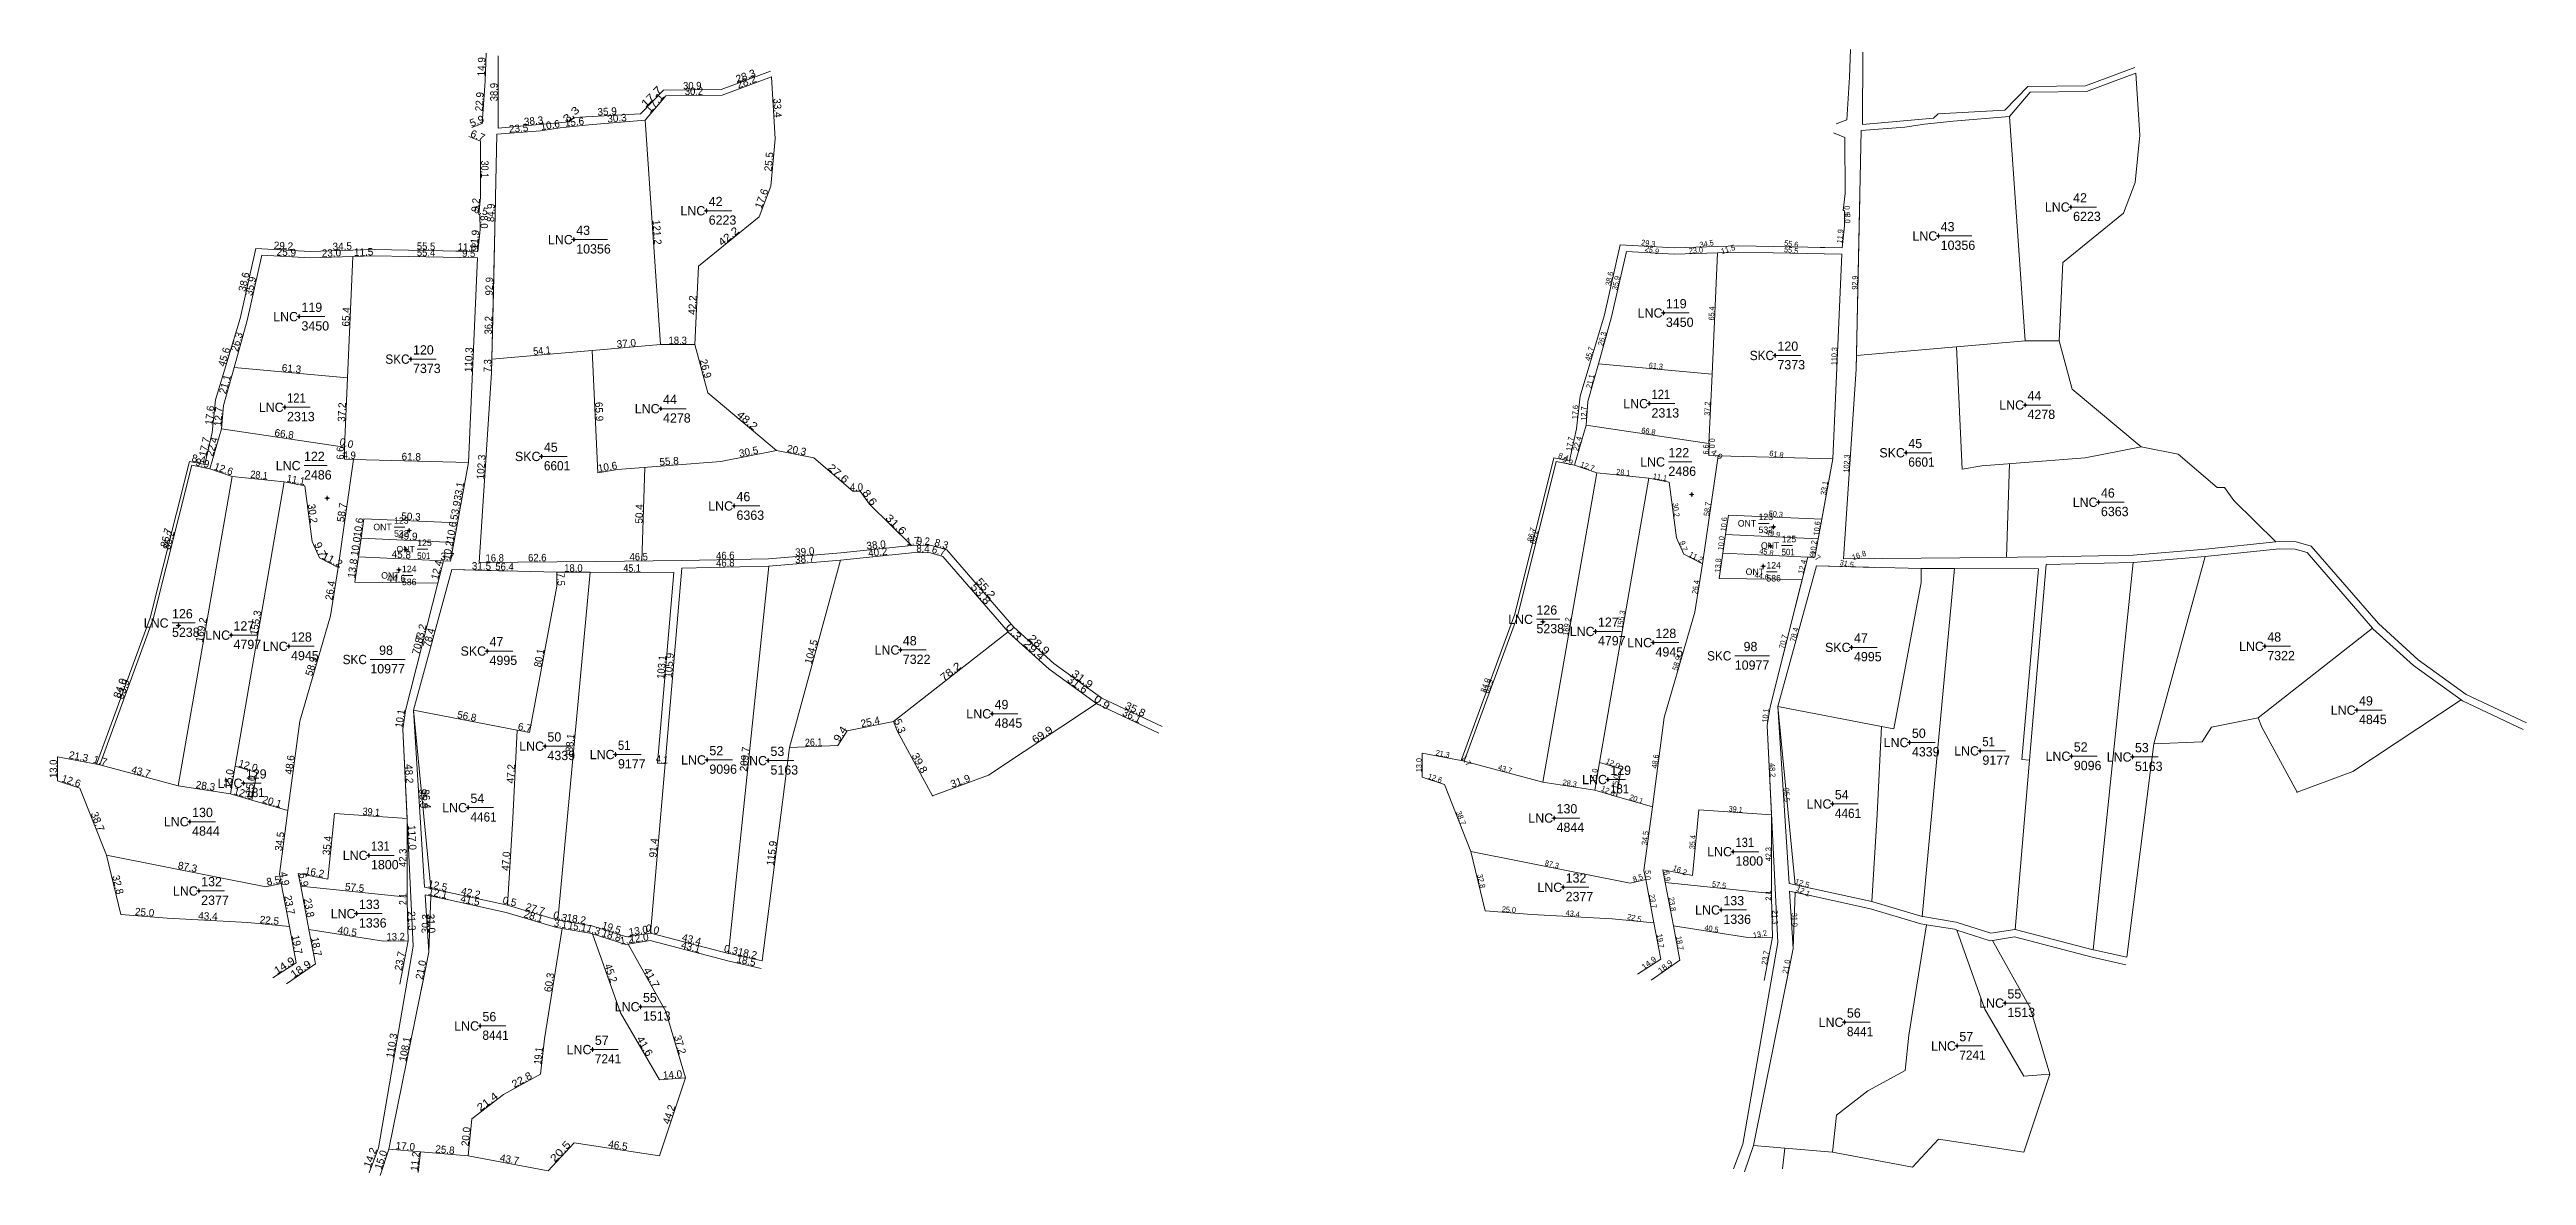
# Model space of a CAD drawing. Header units: metres. Extents: x 363081 to 364415, y 1838022 to 1838629.
import ezdxf
from ezdxf.enums import TextEntityAlignment as Align

# ---------------------------------------------------------------- set-up
doc = ezdxf.new("R2010")
doc.units = ezdxf.units.M
doc.header["$LTSCALE"] = 1.6
for name, color, linetype, lineweight in [('22', 7, 'Continuous', 13), ('50', 7, 'Continuous', 13), ('51', 7, 'Continuous', 13), ('56', 7, 'Continuous', 13)]:
    doc.layers.add(name, color=color, linetype=linetype, lineweight=lineweight)
doc.layers.add('55', color=7, linetype='Continuous')
doc.layers.add('60', color=7, linetype='Continuous')

msp = doc.modelspace()

# ---------------------------------------------------------------- texts
at = {"layer": '22'}
for p in [(364204.025, 1838618.77), (364134.065, 1838595.86), (364177.625, 1838605.96), (364178.285, 1838606.08), (364056.705, 1838584.92), (364080.165, 1838586.68), (364080.365, 1838586.71), (364106.115, 1838589.99), (364106.195, 1838590), (364034.665, 1838521.96), (364036.705, 1838518.52), (364046.295, 1838518.35), (364046.295, 1838518.35), (364046.355, 1838521.75), (364046.355, 1838521.75), (364054.065, 1838463.73), (364054.065, 1838463.73), (364041.445, 1838408.12), (364041.445, 1838408.12), (364028.025, 1838355.17), (364028.025, 1838355.17), (364047.145, 1838354.26), (364047.145, 1838354.26), (364279.615, 1838363.62), (364281.495, 1838363.55), (364281.755, 1838363.56), (364331.895, 1838316.77), (364379.425, 1838278.08), (364067.685, 1838263.8), (364413.085, 1838262.25), (364414.785, 1838265.87), (364021.135, 1838178.66), (364021.135, 1838178.66), (364062.435, 1838169.61), (364062.735, 1838169.51), (364062.885, 1838169.48), (364061.725, 1838165.64), (364061.735, 1838165.64), (364088.735, 1838157.64), (364088.815, 1838157.62), (364106.975, 1838154.59), (364107.805, 1838158.5), (364107.905, 1838158.47), (364011.765, 1838147.58), (364020.075, 1838144.23), (364020.075, 1838144.23), (364180.855, 1838139.62), (364180.875, 1838139.61), (364199.085, 1838135.56), (363992.955, 1838038.88), (363998.655, 1838038.23)]:
    msp.add_text('D', height=0.01, dxfattribs=at).set_placement(p, align=Align.CENTER)
at = {"layer": '51'}
for s, height, p in [('LNC', 5, (363434.45, 1838539.17)), ('LNC', 5, (364168.93, 1838541.15)), ('LNC', 5, (363363.14, 1838523.64)), ('LNC', 5, (364097.62, 1838525.62)), ('LNC', 5, (363215.24, 1838482.16)), ('LNC', 5, (363949.72, 1838484.14)), ('LNC', 5, (363207.49, 1838433.32)), ('LNC', 5, (363409.89, 1838432.57)), ('LNC', 5, (363941.97, 1838435.3)), ('LNC', 5, (364144.37, 1838434.55)), ('SKC', 5, (363345.73, 1838406.84)), ('LNC', 5, (363951.08, 1838403.89)), ('SKC', 5, (364080.21, 1838408.82)), ('LNC', 5, (363216.6, 1838401.91)), ('LNC', 5, (363449.41, 1838380.2)), ('LNC', 5, (364183.89, 1838382.18)), ('ONT', 3.5, (363265.65, 1838369.58)), ('ONT', 3.5, (364000.13, 1838371.56)), ('ONT', 3.5, (363278.09, 1838357.6)), ('ONT', 3.5, (364012.57, 1838359.58)), ('ONT', 3.5, (363269.88, 1838343.5)), ('ONT', 3.5, (364004.36, 1838345.48)), ('LNC', 5, (363145.55, 1838317.13)), ('LNC', 5, (363178.66, 1838310.58)), ('LNC', 5, (363880.03, 1838319.11)), ('LNC', 5, (363913.14, 1838312.56)), ('LNC', 5, (363209.64, 1838304.57)), ('SKC', 5, (363316.47, 1838302.01)), ('LNC', 5, (363538.96, 1838302.59)), ('LNC', 5, (363944.12, 1838306.55)), ('SKC', 5, (364050.95, 1838303.99)), ('LNC', 5, (364273.44, 1838304.57)), ('LNC', 5, (364322.82, 1838270.18)), ('LNC', 5, (363588.34, 1838268.2)), ('LNC', 5, (363347.66, 1838250.77)), ('LNC', 5, (363385.61, 1838246.27)), ('LNC', 5, (363434.81, 1838243.39)), ('LNC', 5, (363467.71, 1838242.98)), ('LNC', 5, (364082.14, 1838252.75)), ('LNC', 5, (364120.09, 1838248.25)), ('LNC', 5, (364169.29, 1838245.37)), ('LNC', 5, (364202.19, 1838244.96)), ('LNC', 5, (363185.31, 1838230.82)), ('LNC', 5, (363919.79, 1838232.8)), ('LNC', 5, (363306.19, 1838217.66)), ('LNC', 5, (364040.67, 1838219.64)), ('LNC', 5, (363156.38, 1838210.08)), ('LNC', 5, (363890.86, 1838212.06)), ('LNC', 5, (363252.67, 1838191.96)), ('LNC', 5, (363987.15, 1838193.94)), ('LNC', 5, (363161.26, 1838172.8)), ('LNC', 5, (363895.74, 1838174.78)), ('LNC', 5, (363980.65, 1838162.56)), ('LNC', 5, (363246.17, 1838160.58)), ('LNC', 5, (363399.07, 1838110.4)), ('LNC', 5, (364133.55, 1838112.38)), ('LNC', 5, (363312.67, 1838100.08)), ('LNC', 5, (364047.15, 1838102.06)), ('LNC', 5, (363373.18, 1838087.35)), ('LNC', 5, (364107.66, 1838089.33))]:
    msp.add_text(s, height=height, dxfattribs=at).set_placement(p, align=Align.RIGHT)
for s, height, p in [('42', 5, (363436.29, 1838544.17)), ('42', 5, (364170.77, 1838546.15)), ('6223', 5, (364170.77, 1838536.15)), ('43', 5, (363364.98, 1838528.64)), ('6223', 5, (363436.29, 1838534.17)), ('43', 5, (364099.46, 1838530.62)), ('10356', 5, (363364.98, 1838518.64)), ('10356', 5, (364099.46, 1838520.62)), ('119', 5, (363217.08, 1838487.16)), ('119', 5, (363951.56, 1838489.14)), ('3450', 5, (363217.08, 1838477.16)), ('3450', 5, (363951.56, 1838479.14)), ('120', 5, (363277.12, 1838464.25)), ('7373', 5, (364011.6, 1838456.23)), ('120', 5, (364011.6, 1838466.23)), ('7373', 5, (363277.12, 1838454.25)), ('44', 5, (363411.73, 1838437.57)), ('2313', 5, (363943.81, 1838430.3)), ('44', 5, (364146.21, 1838439.55)), ('4278', 5, (364146.21, 1838429.55)), ('2313', 5, (363209.33, 1838428.32)), ('4278', 5, (363411.73, 1838427.57)), ('122', 5, (363218.44, 1838406.91)), ('45', 5, (363347.57, 1838411.84)), ('122', 5, (363952.92, 1838408.89)), ('45', 5, (364082.05, 1838413.82)), ('2486', 5, (363218.44, 1838396.91)), ('2486', 5, (363952.92, 1838398.89)), ('46', 5, (363451.25, 1838385.2)), ('46', 5, (364185.73, 1838387.18)), ('6363', 5, (364185.73, 1838377.18)), ('532', 3.5, (363266.94, 1838366.08)), ('123', 3.5, (363266.94, 1838373.08)), ('6363', 5, (363451.25, 1838375.2)), ('532', 3.5, (364001.42, 1838368.06)), ('123', 3.5, (364001.42, 1838375.06)), ('125', 3.5, (363279.38, 1838361.1)), ('125', 3.5, (364013.86, 1838363.08)), ('586', 3.5, (363271.17, 1838340)), ('124', 3.5, (363271.17, 1838347)), ('586', 3.5, (364005.65, 1838341.98)), ('124', 3.5, (364005.65, 1838348.98)), ('126', 5, (363147.39, 1838322.13)), ('126', 5, (363881.87, 1838324.11)), ('5238', 5, (363147.39, 1838312.13)), ('127', 5, (363180.5, 1838315.58)), ('128', 5, (363211.48, 1838309.57)), ('5238', 5, (363881.87, 1838314.11)), ('127', 5, (363914.98, 1838317.56)), ('128', 5, (363945.96, 1838311.55)), ('47', 5, (364052.79, 1838308.99)), ('48', 5, (364275.28, 1838309.57)), ('4797', 5, (363180.5, 1838305.58)), ('4945', 5, (363211.48, 1838299.57)), ('98', 5, (363258.88, 1838302.46)), ('47', 5, (363318.31, 1838307.01)), ('4995', 5, (363318.31, 1838297.01)), ('48', 5, (363540.8, 1838307.59)), ('7322', 5, (363540.8, 1838297.59)), ('4797', 5, (363914.98, 1838307.56)), ('4945', 5, (363945.96, 1838301.55)), ('98', 5, (363993.36, 1838304.44)), ('4995', 5, (364052.79, 1838298.99)), ('7322', 5, (364275.28, 1838299.57)), ('10977', 5, (363254.14, 1838292.46)), ('10977', 5, (363988.62, 1838294.44)), ('49', 5, (363590.18, 1838273.2)), ('49', 5, (364324.66, 1838275.18)), ('50', 5, (363349.5, 1838255.77)), ('4845', 5, (363590.18, 1838263.2)), ('50', 5, (364083.98, 1838257.75)), ('4845', 5, (364324.66, 1838265.18)), ('4339', 5, (363349.5, 1838245.77)), ('52', 5, (363436.65, 1838248.39)), ('53', 5, (363469.55, 1838247.98)), ('4339', 5, (364083.98, 1838247.75)), ('9177', 5, (364121.93, 1838243.25)), ('52', 5, (364171.13, 1838250.37)), ('53', 5, (364204.03, 1838249.96)), ('129', 5, (363187.15, 1838235.82)), ('9177', 5, (363387.45, 1838241.27)), ('9096', 5, (363436.65, 1838238.39)), ('5163', 5, (363469.55, 1838237.98)), ('129', 5, (363921.63, 1838237.8)), ('9096', 5, (364171.13, 1838240.37)), ('5163', 5, (364204.03, 1838239.96)), ('54', 5, (363308.03, 1838222.66)), ('130', 5, (363892.7, 1838217.06)), ('54', 5, (364042.51, 1838224.64)), ('4844', 5, (363158.22, 1838205.08)), ('130', 5, (363158.22, 1838215.08)), ('4844', 5, (363892.7, 1838207.06)), ('1800', 5, (363988.99, 1838188.94)), ('132', 5, (363163.1, 1838177.8)), ('1800', 5, (363254.51, 1838186.96)), ('132', 5, (363897.58, 1838179.78)), ('2377', 5, (363163.1, 1838167.8)), ('133', 5, (363248.01, 1838165.58)), ('2377', 5, (363897.58, 1838169.78)), ('133', 5, (363982.49, 1838167.56)), ('1336', 5, (363248.01, 1838155.58)), ('1336', 5, (363982.49, 1838157.56)), ('55', 5, (363400.91, 1838115.4)), ('55', 5, (364135.39, 1838117.38)), ('56', 5, (363314.51, 1838105.08)), ('1513', 5, (363400.91, 1838105.4)), ('56', 5, (364048.99, 1838107.06)), ('1513', 5, (364135.39, 1838107.38)), ('57', 5, (363375.02, 1838092.35)), ('57', 5, (364109.5, 1838094.33))]:
    msp.add_text(s, height=height, dxfattribs=at).set_placement(p)
at = {"layer": '51', "width": 0.95}
for p in [(363275.28, 1838459.25), (364009.76, 1838461.23), (363252.3, 1838297.46), (363986.78, 1838299.44)]:
    msp.add_text('SKC', height=5, dxfattribs=at).set_placement(p, align=Align.RIGHT)
at = {"layer": '51'}
for s, height, width, p in [('121', 5, 0.9, (363209.33, 1838438.32)), ('121', 5, 0.9, (363943.81, 1838440.3)), ('6601', 5, 0.95, (364082.05, 1838403.82)), ('6601', 5, 0.95, (363347.57, 1838401.84)), ('501', 3.5, 0.9, (363279.38, 1838354.1)), ('501', 3.5, 0.9, (364013.86, 1838356.08)), ('51', 5, 0.9, (363387.45, 1838251.27)), ('51', 5, 0.9, (364121.93, 1838253.25)), ('181', 5, 0.9, (363187.15, 1838225.82)), ('181', 5, 0.9, (363921.63, 1838227.8)), ('4461', 5, 0.95, (363308.03, 1838212.66)), ('4461', 5, 0.95, (364042.51, 1838214.64)), ('131', 5, 0.9, (363254.51, 1838196.96)), ('131', 5, 0.9, (363988.99, 1838198.94)), ('8441', 5, 0.95, (364048.99, 1838097.06)), ('8441', 5, 0.95, (363314.51, 1838095.08)), ('7241', 5, 0.95, (363375.02, 1838082.35)), ('7241', 5, 0.95, (364109.5, 1838084.33))]:
    msp.add_text(s, height=height, dxfattribs=dict(at, width=width)).set_placement(p)
at = {"layer": '55'}
for s, height, rotation, p in [('14.9', 4, 87.856, (363315.919, 1838619.165)), ('22.9', 4, 86.101, (363314.868, 1838600.314)), ('35.9', 4, 3.203, (363381.713, 1838593.184)), ('30.3', 4, 4.726, (363387.05, 1838589.594)), ('33.4', 4, 273.635, (363471.383, 1838596.967)), ('23.5', 4, 4.285, (363334.096, 1838584.133)), ('38.3', 3.99, 5.23, (363342.193, 1838588.17)), ('10.6', 4, 9.26, (363351.263, 1838585.908)), ('15.6', 4, 5.919, (363364.204, 1838587.541)), ('25.5', 4, 84.45, (363470.621, 1838567.912)), ('9.2', 4, 84.172, (363312.775, 1838544.582)), ('0.5', 4, 347.692, (363313.349, 1838539.886)), ('0.5', 4, 347.692, (363313.349, 1838539.886)), ('11.9', 4, 83.644, (363312.256, 1838525.954)), ('11.9', 4, 84.361, (363312.328, 1838525.918)), ('121.2', 4, 273.968, (363406.533, 1838529.933)), ('29.2', 4, 357.007, (363207.266, 1838520.826)), ('25.9', 4, 357.037, (363208.867, 1838517.337)), ('23.0', 3.99, 1.613, (363233.274, 1838516.991)), ('34.5', 4, 1.627, (363239.078, 1838520.563)), ('11.5', 4, 1.637, (363250.598, 1838517.484)), ('38.6', 4, 77.265, (363188.06, 1838502.964)), ('35.9', 4, 77.269, (363191.637, 1838500.669)), ('65.4', 4, 87.479, (363243.032, 1838484.427)), ('42.2', 4, 87.325, (363429.505, 1838490.772)), ('26.3', 4, 74.344, (363184.175, 1838470.545)), ('45.6', 4, 73.302, (363177.313, 1838462.38)), ('110.3', 4, 87.48, (363309.087, 1838461.362)), ('110.3', 3.99, 87.481, (363309.086, 1838461.352)), ('37.0', 4, 4.924, (363392.113, 1838468.302)), ('26.9', 3.99, 285.068, (363432.751, 1838456.144)), ('21.1', 4, 74.341, (363177.769, 1838447.68)), ('61.3', 4, 354.747, (363211.532, 1838454.707)), ('17.6', 3.99, 83.724, (363169.624, 1838431.307)), ('12.7', 4, 85.629, (363174.281, 1838430.698)), ('37.2', 4, 87.476, (363240.772, 1838433.117)), ('65.9', 4, 272.705, (363375.369, 1838433.404)), ('66.8', 4, 351.601, (363207.498, 1838419.55)), ('8.4', 4, 348.663, (363161.412, 1838405.962)), ('9.9', 4, 348.713, (363163.389, 1838403.832)), ('17.7', 4, 77.559, (363166.817, 1838414.089)), ('22.4', 4, 73.714, (363170.817, 1838414.069)), ('0.0', 4, 345.964, (363240.835, 1838414.574)), ('61.8', 3.99, 358.582, (363276.121, 1838407.216)), ('102.3', 3.99, 86.215, (363315.753, 1838403.518)), ('102.3', 3.99, 86.215, (363315.753, 1838403.518)), ('55.8', 3.99, 4.352, (363415.094, 1838404.768)), ('30.5', 3.99, 11.31, (363458.154, 1838409.953)), ('20.3', 4, 348.69, (363483.273, 1838410.795)), ('12.6', 4, 341.308, (363174.544, 1838400.679)), ('10.6', 4, 9.577, (363382.147, 1838401.809)), ('30.2', 3.99, 277.595, (363221.148, 1838378.364)), ('58.7', 4, 81.837, (363240.738, 1838378.931)), ('53.9', 3.99, 79.651, (363301.878, 1838379.987)), ('50.4', 3.99, 88.16, (363400.871, 1838378.326)), ('86.7', 4, 75.904, (363146.093, 1838365.078)), ('85.2', 4, 75.905, (363147.526, 1838363.833)), ('10.6', 4, 81.847, (363249.682, 1838370.871)), ('49.9', 4, 357.465, (363274.232, 1838364.466)), ('50.3', 4, 357.463, (363275.956, 1838374.995)), ('10.6', 4, 79.657, (363299.824, 1838368.736)), ('13.8', 4, 81.846, (363246.517, 1838348.806)), ('10.0', 4, 81.822, (363248.21, 1838360.625)), ('45.8', 4, 357.337, (363270.747, 1838354.554)), ('3.7', 4, 357.383, (363295.509, 1838353.405)), ('3.7', 4, 357.383, (363295.509, 1838353.405)), ('10.2', 4, 79.67, (363297.942, 1838358.451)), ('38.7', 4, 4.748, (363488.099, 1838352.115)), ('39.0', 4, 4.77, (363488.169, 1838356.138)), ('38.0', 4, 5.955, (363526.613, 1838359.748)), ('40.2', 4, 5.95, (363527.478, 1838355.814)), ('1.7', 3.99, 5.807, (363546.423, 1838361.806)), ('6.7', 4, 344.312, (363559.619, 1838356.576)), ('8.3', 4, 344.337, (363561.05, 1838360.338)), ('26.4', 3.99, 81.03, (363234.511, 1838336.844)), ('12.4', 4, 75.785, (363291.844, 1838347.724)), ('31.5', 4, 358.474, (363313.912, 1838348.316)), ('169.2', 3.99, 80.114, (363165.056, 1838315.602)), ('155.3', 4, 80.207, (363194.365, 1838319.41)), ('83.2', 4, 75.787, (363283.158, 1838313.424)), ('78.4', 3.99, 74.731, (363287.599, 1838311.18)), ('78.4', 3.99, 74.731, (363287.599, 1838311.18)), ('58.9', 4, 73.734, (363224.318, 1838295.77)), ('70.7', 4, 75.787, (363281.626, 1838307.384)), ('105.9', 4, 85.109, (363417.014, 1838296.669)), ('104.5', 3.99, 74.703, (363493.358, 1838303.619)), ('56.8', 4, 348.945, (363305.741, 1838267.49)), ('6.7', 3.99, 349.391, (363336.938, 1838261.425)), ('25.4', 3.99, 11.31, (363523.649, 1838264.45)), ('36.1', 4, 334.81, (363663.224, 1838267.832)), ('21.3', 4, 349.216, (363096.751, 1838245.806)), ('1.7', 4, 345.069, (363108.235, 1838243.516)), ('48.6', 4, 82.457, (363212.724, 1838242.997)), ('209.7', 3.99, 84.086, (363457.562, 1838246.124)), ('12.6', 4, 341.565, (363092.553, 1838232.656)), ('43.7', 3.99, 345.027, (363130.215, 1838237.639)), ('28.3', 4, 351.387, (363165.13, 1838229.959)), ('15.0', 4, 80.194, (363179.867, 1838235.409)), ('12.0', 4, 343.755, (363187.831, 1838240.884)), ('15.0', 4, 80.194, (363191.467, 1838232.029)), ('48.2', 4, 272.803, (363273.047, 1838238.303)), ('47.2', 3.99, 87.116, (363331.713, 1838238.305)), ('12.0', 4, 343.755, (363185.261, 1838226.014)), ('20.1', 3.99, 343.766, (363200.742, 1838221.509)), ('95.5', 4, 273.59, (363280.71, 1838224.955)), ('96.4', 4, 275.496, (363282.344, 1838224.537)), ('117.0', 4, 272.801, (363274.72, 1838203.968)), ('34.5', 3.99, 82.451, (363207.257, 1838201.728)), ('35.4', 3.99, 84.304, (363232.831, 1838199.547)), ('47.0', 4, 86.504, (363329.091, 1838191.233)), ('91.4', 4, 85.113, (363408.598, 1838198.36)), ('115.9', 4, 82.763, (363472.153, 1838195.368)), ('32.8', 4, 283.546, (363116.378, 1838178.163)), ('87.3', 4, 348.806, (363155.412, 1838186.277)), ('8.5', 4, 12.216, (363202.367, 1838178.867)), ('4.9', 4, 280.725, (363206.076, 1838181.527)), ('6.9', 4, 280.757, (363216.369, 1838180.983)), ('16.2', 4, 349.305, (363223.789, 1838183.412)), ('12.5', 4, 347.58, (363290.01, 1838176.245)), ('23.7', 3.99, 280.752, (363208.757, 1838167.397)), ('23.8', 4, 280.736, (363219.239, 1838165.853)), ('57.5', 3.99, 354.066, (363245.509, 1838175.215)), ('12.1', 3.99, 347.609, (363290.082, 1838172.146)), ('41.5', 4, 347.592, (363307.485, 1838168.315)), ('42.2', 4, 347.601, (363307.796, 1838172.335)), ('0.5', 4, 347.347, (363328.707, 1838167.74)), ('27.7', 3.99, 343.481, (363342.388, 1838163.67)), ('25.0', 4, 355.426, (363132.501, 1838161.87)), ('43.4', 4, 357.069, (363166.623, 1838159.761)), ('22.5', 3.99, 354.145, (363199.631, 1838157.492)), ('40.5', 4, 351.214, (363241.475, 1838151.593)), ('21.3', 4, 271.448, (363274.457, 1838159.111)), ('30.3', 4, 87.923, (363285.843, 1838157.503)), ('31.0', 4, 273.581, (363284.929, 1838157.645)), ('28.1', 4, 343.488, (363341.452, 1838159.767)), ('0.3', 3.99, 343.301, (363355.807, 1838159.679)), ('18.2', 4, 350.548, (363364.707, 1838158.263)), ('1.3', 4, 342.224, (363373.704, 1838152.519)), ('18.8', 4, 342.458, (363383.352, 1838149.468)), ('19.5', 4, 342.473, (363383.353, 1838153.67)), ('13.0', 3.99, 8.749, (363398.707, 1838151.973)), ('0.0', 4, 345.964, (363405.515, 1838152.774)), ('19.7', 3.99, 280.735, (363212.815, 1838146.032)), ('18.7', 4, 280.736, (363223.217, 1838144.903)), ('23.7', 4, 79.262, (363271.987, 1838137.207)), ('1.2', 4, 8.531, (363392.508, 1838146.962)), ('12.0', 4, 8.764, (363399.055, 1838147.966)), ('43.1', 3.99, 345.327, (363426.205, 1838143.23)), ('43.4', 4, 345.324, (363426.598, 1838147.25)), ('0.3', 4, 345.069, (363447.78, 1838141.705)), ('18.5', 4, 347.471, (363456.056, 1838135.783)), ('18.2', 3.99, 347.475, (363456.712, 1838139.733)), ('21.0', 4, 78.583, (363283.295, 1838132.404)), ('60.3', 4, 80.841, (363352.374, 1838125.712)), ('45.2', 4, 289.572, (363381.765, 1838130.33)), ('110.3', 3.99, 80.182, (363267.633, 1838091.645)), ('108.1', 3.99, 78.576, (363274.67, 1838089.705)), ('37.2', 4, 286.645, (363418.948, 1838091.928)), ('14.0', 3.99, 4.086, (363416.938, 1838074.394)), ('20.0', 4, 84.289, (363307.546, 1838042.806)), ('44.2', 4, 71.565, (363416.744, 1838054.313)), ('15.0', 4, 71.541, (363261.718, 1838029.867)), ('17.0', 4, 355.074, (363272.833, 1838035.808)), ('11.2', 4, 83.919, (363280.236, 1838029.448)), ('25.8', 3.99, 355.087, (363294.164, 1838033.97)), ('46.5', 4, 351.347, (363387.164, 1838036.335)), ('43.7', 3.99, 349.461, (363328.745, 1838028.804))]:
    msp.add_text(s, height=height, rotation=rotation, dxfattribs=at).set_placement(p, align=Align.CENTER)
for s, height, rotation, width, p in [('38.9', 4, 89.882, 0.95, (363322.66, 1838605.586)), ('17.7', 4, 45.709, 1.25, (363406.907, 1838601.818)), ('30.9', 4, 0.776, 0.95, (363427.463, 1838607.068)), ('30.2', 4, 0.757, 0.95, (363428.394, 1838604.076)), ('28.3', 4, 20.244, 1.05, (363456.828, 1838612.42)), ('28.2', 4, 20.255, 1.05, (363457.353, 1838609.418)), ('3.3', 4, 42.239, 1.3, (363363.556, 1838592.182)), ('17.1', 4, 49.363, 1.15, (363408.516, 1838598.547)), ('5.9', 4, 21.464, 1.05, (363312.223, 1838588.188)), ('6.7', 4, 337.787, 1.05, (363311.219, 1838580.319)), ('30.1', 4, 270.114, 0.9, (363313.789, 1838564.014)), ('84.9', 4, 88.752, 0.95, (363320.999, 1838540.531)), ('17.6', 4, 69.387, 1.05, (363466.555, 1838547.541)), ('8.0', 4, 270.429, 0.95, (363313.457, 1838535.61)), ('8.0', 4, 270.429, 0.95, (363313.457, 1838535.61)), ('42.2', 4, 39.279, 1.2, (363448.204, 1838526.376)), ('55.4', 4, 358.988, 0.95, (363284.11, 1838517.162)), ('55.5', 4, 358.99, 0.95, (363284.115, 1838520.562)), ('11.8', 4, 358.984, 0.95, (363306.145, 1838520.171)), ('9.5', 4, 358.984, 0.95, (363307.06, 1838516.757)), ('92.9', 4, 88.749, 0.95, (363320.14, 1838500.966)), ('36.2', 4, 88.752, 0.95, (363319.679, 1838479.941)), ('7.3', 3.99, 88.744, 0.95, (363319.198, 1838458.146)), ('54.1', 4, 4.928, 0.9, (363346.693, 1838464.392)), ('48.2', 4, 320.042, 1.2, (363455.806, 1838427.228)), ('6.6', 3.99, 89.479, 0.95, (363239.962, 1838411.117)), ('4.9', 4, 358.606, 0.95, (363242.751, 1838408.043)), ('28.1', 4, 353.884, 0.9, (363194.067, 1838397.355)), ('11.1', 4, 349.695, 0.95, (363213.732, 1838394.809)), ('33.1', 4, 79.647, 0.95, (363303.756, 1838390.276)), ('27.6', 4, 319.399, 1.2, (363504.813, 1838398.689)), ('8.6', 4, 305.538, 1.2, (363521.399, 1838386.087)), ('31.6', 4, 315.474, 1.25, (363535.708, 1838371.323)), ('9.7', 4, 293.962, 1.1, (363225.432, 1838358.427)), ('11.2', 4, 332.935, 1.1, (363232.855, 1838351.904)), ('16.8', 4, 0.509, 0.95, (363321.117, 1838352.654)), ('62.6', 4, 0.494, 0.95, (363344.023, 1838352.853)), ('46.5', 3.99, 0.504, 0.95, (363398.647, 1838353.324)), ('46.8', 4, 1.187, 0.95, (363445.259, 1838350.014)), ('46.6', 4, 1.192, 0.95, (363445.273, 1838354.014)), ('8.4', 4, 358.443, 0.95, (363551.591, 1838357.763)), ('9.2', 3.99, 358.454, 0.95, (363551.831, 1838361.755)), ('44.6', 4, 359.321, 0.95, (363268.166, 1838341.671)), ('56.4', 4, 358.466, 0.95, (363326.346, 1838347.986)), ('7.5', 4, 270.61, 0.95, (363354.818, 1838343.146)), ('18.0', 4, 359.968, 0.95, (363363.484, 1838347.227)), ('45.1', 4, 359.975, 0.9, (363395.039, 1838347.208)), ('53.8', 4, 310.856, 1.25, (363581.201, 1838334.063)), ('55.2', 4, 310.858, 1.2, (363583.885, 1838337.073)), ('0.3', 4, 310.426, 1.3, (363598.899, 1838313.582)), ('80.1', 4, 79.409, 0.95, (363346.968, 1838300.417)), ('103.1', 4, 85.05, 0.95, (363412.86, 1838295.722)), ('29.4', 4, 317.819, 1.25, (363610.152, 1838303.659)), ('28.9', 4, 317.816, 1.25, (363612.847, 1838306.595)), ('84.0', 4, 69.893, 1.05, (363121.233, 1838283.812)), ('83.9', 4, 69.894, 1.05, (363122.863, 1838283.332)), ('78.2', 4, 38.052, 1.2, (363567.687, 1838291.903)), ('31.6', 4, 324.077, 1.15, (363633.667, 1838284.88)), ('31.9', 4, 324.062, 1.2, (363636.301, 1838287.9)), ('0.9', 4, 323.973, 1.2, (363646.849, 1838275.32)), ('35.8', 3.99, 334.824, 1.1, (363665.076, 1838271.377)), ('10.1', 4, 81.215, 0.95, (363272.083, 1838267.875)), ('10.1', 4, 81.215, 0.95, (363272.083, 1838267.875)), ('9.4', 4, 57.995, 1.15, (363508.732, 1838258.795)), ('5.3', 4, 291.801, 1.05, (363537.395, 1838263.448)), ('69.9', 3.99, 33.54, 1.15, (363616.908, 1838257.879)), ('188.1', 3.99, 84.672, 0.95, (363363.46, 1838253.48)), ('4.1', 4, 353.998, 0.9, (363410.976, 1838244.197)), ('26.1', 4, 2.128, 0.9, (363492.831, 1838253.394)), ('39.8', 4, 298.496, 1.1, (363548.104, 1838243.269)), ('13.0', 4, 90, 0.95, (363085.52, 1838241.08)), ('31.9', 4, 20.136, 1.05, (363572.406, 1838232.618)), ('38.7', 4, 291.642, 1.05, (363105.538, 1838211.938)), ('39.1', 4, 356.074, 0.9, (363254.558, 1838215.924)), ('42.3', 4, 89.959, 0.95, (363273.604, 1838193.129)), ('2.1', 4, 90, 0.85, (363273.59, 1838170.905)), ('3.1', 4, 350.538, 0.95, (363356.241, 1838155.625)), ('15.1', 4, 350.569, 0.95, (363365.267, 1838154.118)), ('13.2', 3.99, 0.949, 0.95, (363267.817, 1838148.662)), ('14.9', 4, 33.16, 1.15, (363208.941, 1838133.517)), ('18.9', 4, 34.749, 1.15, (363217.805, 1838131.632)), ('41.7', 4, 299.109, 1.1, (363403.801, 1838127.673)), ('19.1', 4, 83.991, 0.9, (363346.546, 1838086.326)), ('41.6', 4, 300.256, 1.1, (363400.171, 1838090.718)), ('22.8', 4, 28.811, 1.1, (363336.636, 1838071.869)), ('21.4', 3.99, 37.405, 1.2, (363318.348, 1838060.247)), ('14.2', 4, 69.745, 1.05, (363255.978, 1838031.023)), ('20.5', 4, 46.975, 1.25, (363357.872, 1838033.645))]:
    msp.add_text(s, height=height, rotation=rotation, dxfattribs=dict(at, width=width)).set_placement(p, align=Align.CENTER)
at = {"layer": '55', "width": 0.95}
for s, p in [('18.3', (363419.62, 1838469.88)), ('4.0', (363515.825, 1838390.88))]:
    msp.add_text(s, height=4, dxfattribs=at).set_placement(p, align=Align.CENTER)
at = {"layer": '56'}
for p in [(363469.545, 1838616.79), (363399.585, 1838593.88), (363443.145, 1838603.98), (363443.805, 1838604.1), (363322.225, 1838582.94), (363345.685, 1838584.7), (363345.885, 1838584.73), (363371.635, 1838588.01), (363371.715, 1838588.02), (363300.185, 1838519.98), (363302.225, 1838516.54), (363311.815, 1838516.37), (363311.815, 1838516.37), (363311.875, 1838519.77), (363311.875, 1838519.77), (363319.585, 1838461.75), (363319.585, 1838461.75), (363306.965, 1838406.14), (363306.965, 1838406.14), (363545.135, 1838361.64), (363547.015, 1838361.57), (363547.275, 1838361.58), (363293.545, 1838353.19), (363293.545, 1838353.19), (363312.665, 1838352.28), (363312.665, 1838352.28), (363597.415, 1838314.79), (363644.945, 1838276.1), (363333.205, 1838261.82), (363680.305, 1838263.89), (363678.605, 1838260.27), (363286.655, 1838176.68), (363286.655, 1838176.68), (363327.955, 1838167.63), (363328.255, 1838167.53), (363328.405, 1838167.5), (363327.245, 1838163.66), (363327.255, 1838163.66), (363354.255, 1838155.66), (363354.335, 1838155.64), (363373.325, 1838156.52), (363373.425, 1838156.49), (363277.285, 1838145.6), (363285.595, 1838142.25), (363285.595, 1838142.25), (363372.495, 1838152.61), (363446.375, 1838137.64), (363446.395, 1838137.63), (363464.605, 1838133.58), (363258.475, 1838036.9), (363264.175, 1838036.25)]:
    msp.add_text('D', height=0.01, dxfattribs=at).set_placement(p, align=Align.CENTER)
at = {"layer": '60'}
for s, height, rotation, width, p in [('0.5', 3, 270, 0.85, (364047.54, 1838541.67)), ('11.9', 2.99, 85.189, 0.9, (364046.821, 1838527.82)), ('8.0', 3, 270, 0.85, (364047.84, 1838537.61)), ('29.3', 3, 351.794, 0.9, (363941.856, 1838522.679)), ('25.9', 3, 344.651, 0.95, (363943.673, 1838519.103)), ('23.0', 3, 5.037, 0.9, (363967.828, 1838518.888)), ('34.5', 3, 9.994, 0.9, (363973.73, 1838522.482)), ('55.5', 3, 352.314, 0.9, (364018.774, 1838519.008)), ('55.6', 2.99, 351.585, 0.9, (364018.801, 1838522.406)), ('38.6', 3, 78.054, 0.95, (363922.604, 1838504.78)), ('35.9', 3, 78.783, 0.95, (363926.181, 1838502.463)), ('92.9', 2.99, 88.767, 0.85, (364054.713, 1838502.938)), ('65.4', 3, 88.249, 0.85, (363977.615, 1838486.354)), ('26.3', 3, 74.593, 0.95, (363918.714, 1838472.351)), ('45.7', 3, 73.472, 0.95, (363911.842, 1838464.183)), ('110.3', 3, 87.922, 0.85, (364043.667, 1838463.301)), ('21.1', 2.99, 76.329, 0.9, (363912.272, 1838449.432)), ('61.3', 3, 353.556, 0.9, (363945.992, 1838456.591)), ('17.6', 3, 86.753, 0.9, (363904.176, 1838433.13)), ('12.7', 3, 90, 0.85, (363908.84, 1838432.515)), ('37.2', 3, 88.462, 0.85, (363975.352, 1838435.04)), ('66.8', 3, 350.657, 0.9, (363941.926, 1838421.43)), ('17.7', 3, 80.285, 0.9, (363901.345, 1838415.872)), ('6.6', 3, 90, 0.85, (363974.54, 1838413.08)), ('0.0', 3, 270, 0.85, (363974.95, 1838416.39)), ('4.9', 3, 324.205, 1.15, (363978.163, 1838409.249)), ('61.8', 3, 350.664, 0.9, (364010.827, 1838409.05)), ('102.3', 3, 86.641, 0.85, (364050.326, 1838405.437)), ('28.1', 3, 353.884, 0.85, (363928.48, 1838399.241)), ('11.1', 3, 349.695, 0.9, (363948.107, 1838396.707)), ('33.1', 3, 81.314, 0.9, (364038.299, 1838392.098)), ('30.2', 2.99, 277.595, 0.9, (363955.52, 1838380.393)), ('58.7', 3, 82.172, 0.9, (363975.301, 1838380.831)), ('86.7', 3, 75.986, 0.95, (363880.636, 1838366.922)), ('85.2', 2.99, 76.424, 0.95, (363882.064, 1838365.649)), ('10.6', 3, 84.611, 0.9, (363984.23, 1838372.679)), ('49.9', 2.99, 348.756, 0.95, (364008.954, 1838366.28)), ('50.3', 2.99, 353.057, 0.9, (364010.544, 1838376.851)), ('10.6', 3, 84.634, 0.9, (364034.349, 1838370.46)), ('13.8', 2.99, 85.85, 0.85, (363981.058, 1838350.572)), ('10.0', 2.99, 84.291, 0.9, (363982.76, 1838362.441)), ('45.8', 3, 349.018, 0.9, (364005.449, 1838356.371)), ('3.7', 3, 323.669, 1.1, (364030.886, 1838354.588)), ('10.2', 3, 84.377, 0.9, (364032.474, 1838360.188)), ('26.4', 3, 81.293, 0.9, (363969.076, 1838338.728)), ('44.6', 3, 349.896, 0.95, (364002.912, 1838343.502)), ('12.4', 3, 76.07, 0.95, (364026.384, 1838349.544)), ('31.5', 3, 349.275, 0.9, (364048.651, 1838350.139)), ('169.2', 3, 80.135, 0.9, (363899.621, 1838317.468)), ('155.3', 2.99, 80.368, 0.9, (363928.937, 1838321.29)), ('70.7', 3, 76.096, 0.95, (364016.169, 1838309.22)), ('10.1', 3, 84.345, 0.85, (364006.631, 1838269.662)), ('21.3', 3, 349.216, 0.9, (363831.119, 1838247.7)), ('1.7', 3, 305.845, 1.1, (363842.929, 1838244.568)), ('48.6', 2.99, 82.92, 0.9, (363947.287, 1838244.881)), ('13.0', 3, 90, 0.85, (363820.1, 1838243.06)), ('43.7', 2.99, 343.622, 0.95, (363864.573, 1838239.531)), ('28.3', 3, 350.613, 0.9, (363899.545, 1838231.842)), ('15.0', 3, 82.384, 0.9, (363914.414, 1838237.216)), ('15.0', 3, 82.384, 0.9, (363926.014, 1838233.836)), ('48.2', 2.99, 272.375, 0.85, (364007.422, 1838240.322)), ('20.1', 2.99, 340.354, 0.95, (363935.157, 1838223.364)), ('39.1', 3, 355.121, 0.85, (363989.012, 1838217.796)), ('95.5', 3, 273.001, 0.85, (364015.088, 1838226.979)), ('34.5', 3, 83.354, 0.9, (363941.825, 1838203.611)), ('35.4', 3, 85.148, 0.9, (363967.397, 1838201.443)), ('42.3', 3, 90, 0.85, (364008.18, 1838195.105)), ('32.8', 3, 282.294, 0.95, (363850.717, 1838180.264)), ('87.3', 3, 346.646, 0.95, (363889.844, 1838188.156)), ('5.0', 3, 270, 0.85, (363940.4, 1838183.83)), ('6.9', 3, 278.319, 0.95, (363950.716, 1838183.102)), ('57.5', 3, 352.084, 0.9, (363979.983, 1838177.084)), ('23.7', 2.99, 279.697, 0.9, (363943.111, 1838169.492)), ('23.8', 3, 279.639, 0.9, (363953.599, 1838167.931)), ('2.1', 3, 90, 0.8, (364008.17, 1838172.88)), ('25.0', 3, 355.426, 0.9, (363866.935, 1838163.751)), ('43.4', 3, 352.055, 0.9, (363901.213, 1838161.624)), ('22.5', 3, 347.347, 0.95, (363934.246, 1838159.309)), ('40.5', 3, 350.763, 0.9, (363975.879, 1838153.488)), ('13.2', 3, 11.824, 0.95, (364002.538, 1838150.605)), ('21.3', 3, 270, 0.85, (364008.84, 1838161.135)), ('31.0', 3, 271.845, 0.85, (364019.3, 1838159.683)), ('19.7', 2.99, 278.734, 0.9, (363947.159, 1838148.142)), ('18.7', 3, 279.188, 0.9, (363957.569, 1838146.98)), ('23.7', 3, 80.315, 0.9, (364006.543, 1838139.063)), ('14.9', 3, 36.826, 1.1, (363943.276, 1838135.365)), ('18.9', 3, 37.523, 1.1, (363952.096, 1838133.427)), ('21.0', 2.99, 79.028, 0.95, (364017.847, 1838134.255))]:
    msp.add_text(s, height=height, rotation=rotation, dxfattribs=dict(at, width=width)).set_placement(p, align=Align.CENTER)
for s, height, rotation, p in [('11.5', 3, 17.826, (363985.421, 1838519.504)), ('8.4', 3, 341.322, (363895.985, 1838407.759)), ('9.9', 3, 335.233, (363898.112, 1838405.497)), ('22.4', 3, 74.485, (363905.336, 1838415.849)), ('12.7', 3, 340.89, (363908.844, 1838402.611)), ('9.7', 3, 287.92, (363959.621, 1838360.696)), ('11.2', 3, 332.492, (363967.062, 1838353.902)), ('16.8', 3, 18.69, (364056.009, 1838354.688)), ('78.4', 3, 75.238, (364022.133, 1838312.993)), ('58.9', 3, 74.26, (363958.844, 1838297.563)), ('84.0', 3, 70.531, (363855.723, 1838285.565)), ('83.9', 2.99, 70.511, (363857.362, 1838285.091)), ('12.6', 3, 341.565, (363826.841, 1838234.596)), ('12.0', 3, 335.563, (363922.379, 1838242.639)), ('12.0', 3, 335.563, (363919.809, 1838227.769)), ('38.7', 3, 291.166, (363839.851, 1838214.067)), ('8.5', 3, 20.728, (363936.939, 1838180.849)), ('16.2', 3, 337.189, (363958.498, 1838185.109)), ('12.5', 2.99, 342.918, (364024.491, 1838178.083)), ('12.1', 3, 334.737, (364024.795, 1838173.807))]:
    msp.add_text(s, height=height, rotation=rotation, dxfattribs=at).set_placement(p, align=Align.CENTER)

# ---------------------------------------------------------------- hatches: boundary and pattern name
at = {"layer": '50'}
for points in [[(363435.19, 1838541.67, 1), (363434.89, 1838541.67, 1)], [(364169.67, 1838543.65, 1), (364169.37, 1838543.65, 1)], [(364098.36, 1838528.12, 1), (364098.06, 1838528.12, 1)], [(363363.88, 1838526.14, 1), (363363.58, 1838526.14, 1)], [(363215.98, 1838484.66, 1), (363215.68, 1838484.66, 1)], [(363950.46, 1838486.64, 1), (363950.16, 1838486.64, 1)], [(363276.02, 1838461.75, 1), (363275.72, 1838461.75, 1)], [(364010.5, 1838463.73, 1), (364010.2, 1838463.73, 1)], [(363208.23, 1838435.82, 1), (363207.93, 1838435.82, 1)], [(363410.63, 1838435.07, 1), (363410.33, 1838435.07, 1)], [(363942.71, 1838437.8, 1), (363942.41, 1838437.8, 1)], [(364145.11, 1838437.05, 1), (364144.81, 1838437.05, 1)], [(363346.47, 1838409.34, 1), (363346.17, 1838409.34, 1)], [(364080.95, 1838411.32, 1), (364080.65, 1838411.32, 1)], [(363231.09, 1838386.86, 1), (363230.79, 1838386.86, 1)], [(363450.15, 1838382.7, 1), (363449.85, 1838382.7, 1)], [(363965.57, 1838388.84, 1), (363965.27, 1838388.84, 1)], [(364184.63, 1838384.68, 1), (364184.33, 1838384.68, 1)], [(363275.16, 1838369.43, 1), (363274.86, 1838369.43, 1)], [(364009.64, 1838371.41, 1), (364009.34, 1838371.41, 1)], [(363273.48, 1838359.14, 1), (363273.18, 1838359.14, 1)], [(364007.96, 1838361.12, 1), (364007.66, 1838361.12, 1)], [(363269.65, 1838348.21, 1), (363269.35, 1838348.21, 1)], [(364004.13, 1838350.19, 1), (364003.83, 1838350.19, 1)], [(363151.03, 1838318.21, 1), (363150.73, 1838318.21, 1)], [(363885.51, 1838320.19, 1), (363885.21, 1838320.19, 1)], [(363913.88, 1838315.06, 1), (363913.58, 1838315.06, 1)], [(363179.4, 1838313.08, 1), (363179.1, 1838313.08, 1)], [(363210.38, 1838307.07, 1), (363210.08, 1838307.07, 1)], [(363317.21, 1838304.51, 1), (363316.91, 1838304.51, 1)], [(363539.7, 1838305.09, 1), (363539.4, 1838305.09, 1)], [(363944.86, 1838309.05, 1), (363944.56, 1838309.05, 1)], [(364051.69, 1838306.49, 1), (364051.39, 1838306.49, 1)], [(364274.18, 1838307.07, 1), (364273.88, 1838307.07, 1)], [(363589.08, 1838270.7, 1), (363588.78, 1838270.7, 1)], [(364323.56, 1838272.68, 1), (364323.26, 1838272.68, 1)], [(363348.4, 1838253.27, 1), (363348.1, 1838253.27, 1)], [(363386.35, 1838248.77, 1), (363386.05, 1838248.77, 1)], [(364082.88, 1838255.25, 1), (364082.58, 1838255.25, 1)], [(364120.83, 1838250.75, 1), (364120.53, 1838250.75, 1)], [(364170.03, 1838247.87, 1), (364169.73, 1838247.87, 1)], [(364202.93, 1838247.46, 1), (364202.63, 1838247.46, 1)], [(363435.55, 1838245.89, 1), (363435.25, 1838245.89, 1)], [(363468.45, 1838245.48, 1), (363468.15, 1838245.48, 1)], [(363920.53, 1838235.3, 1), (363920.23, 1838235.3, 1)], [(363186.05, 1838233.32, 1), (363185.75, 1838233.32, 1)], [(364041.41, 1838222.14, 1), (364041.11, 1838222.14, 1)], [(363157.12, 1838212.58, 1), (363156.82, 1838212.58, 1)], [(363306.93, 1838220.16, 1), (363306.63, 1838220.16, 1)], [(363891.6, 1838214.56, 1), (363891.3, 1838214.56, 1)], [(363253.41, 1838194.46, 1), (363253.11, 1838194.46, 1)], [(363987.89, 1838196.44, 1), (363987.59, 1838196.44, 1)], [(363162, 1838175.3, 1), (363161.7, 1838175.3, 1)], [(363896.48, 1838177.28, 1), (363896.18, 1838177.28, 1)], [(363246.91, 1838163.08, 1), (363246.61, 1838163.08, 1)], [(363981.39, 1838165.06, 1), (363981.09, 1838165.06, 1)], [(364134.29, 1838114.88, 1), (364133.99, 1838114.88, 1)], [(363313.41, 1838102.58, 1), (363313.11, 1838102.58, 1)], [(363399.81, 1838112.9, 1), (363399.51, 1838112.9, 1)], [(364047.89, 1838104.56, 1), (364047.59, 1838104.56, 1)], [(363373.92, 1838089.85, 1), (363373.62, 1838089.85, 1)], [(364108.4, 1838091.83, 1), (364108.1, 1838091.83, 1)]]:
    msp.add_hatch(color=256, dxfattribs=at).paths.add_polyline_path(points)

# ---------------------------------------------------------------- linework, layer by layer
at = {"layer": '22'}
for p, q in [((364054.85, 1838500), (364056.7, 1838584.92)), ((364047.06, 1838541.73), (364047.61, 1838541.61)), ((363990.8, 1838519.33), (363979.25, 1838519)), ((364046.35, 1838521.75), (363990.76, 1838522.73)), ((364046.5, 1838521.75), (364034.66, 1838521.96)), ((364046.29, 1838518.35), (364036.7, 1838518.52)), ((364041.44, 1838408.12), (364046.29, 1838518.35)), ((364111.1, 1838402.55), (364107.99, 1838468.38)), ((363909.53, 1838438.85), (363915.24, 1838459.22)), ((363976.37, 1838453.6), (363915.24, 1838459.22)), ((363971.3, 1838351.52), (363979.64, 1838409.66)), ((363974.77, 1838416.38), (363974.71, 1838409.78)), ((363914.3, 1838400.56), (363902.27, 1838404.63)), ((364134.84, 1838355.02), (364136.46, 1838405.45)), ((363983.66, 1838367.25), (363982.23, 1838357.3)), ((363983.66, 1838367.25), (364033.57, 1838365.04)), ((363982.23, 1838357.3), (364028.02, 1838355.17)), ((364024.96, 1838343.09), (364028.02, 1838355.17)), ((364214.2, 1838254.59), (364241.77, 1838355.39)), ((364281.62, 1838363.56), (364279.85, 1838363.38)), ((364024.96, 1838343.09), (364007.59, 1838274.51)), ((364106.96, 1838348.9), (364089.49, 1838161.59)), ((364203.12, 1838352.18), (364181.51, 1838143.57)), ((364270.3, 1838268.56), (364331.93, 1838316.8)), ((364007.59, 1838274.51), (364006.04, 1838264.48)), ((364006.04, 1838264.48), (364008.4, 1838216.27)), ((364199.59, 1838139.54), (364214.2, 1838254.59)), ((364291.61, 1838228.56), (364290.99, 1838228.56)), ((364291.3, 1838228.25), (364291.3, 1838228.87)), ((364008.4, 1838216.27), (364008.37, 1838173.94)), ((363945.09, 1838158.04), (363940.66, 1838181.37)), ((363951.13, 1838179.89), (364008.37, 1838173.94)), ((363955.58, 1838156.42), (363951.13, 1838179.89)), ((364020.07, 1838144.23), (364021.17, 1838174.56)), ((364021.13, 1838178.66), (364062.43, 1838169.58)), ((364139.47, 1838154.58), (364181.51, 1838143.57)), ((363998.65, 1838038.23), (364020.07, 1838144.23)), ((364008.91, 1838150.45), (364004.48, 1838127.09)), ((364015.91, 1838123.63), (364020.07, 1838144.23)), ((363992.95, 1838038.88), (363988.02, 1838025.52)), ((363993.9, 1838024), (363998.65, 1838038.23)), ((364015.59, 1838036.77), (364014.4, 1838025.6))]:
    msp.add_line(p, q, dxfattribs=at)
for points in [[(364043.29, 1838588.5), (364048.86, 1838590.69), (364050.42, 1838613.58), (364050.98, 1838628.54)], [(364134.06, 1838595.86), (364098.14, 1838593.85), (364095.64, 1838591.58), (364057.4, 1838588.08), (364057.48, 1838627.04)], [(364204.02, 1838618.77), (364177.42, 1838608.96), (364146.43, 1838608.54), (364134.06, 1838595.86)], [(364136.51, 1838592.51), (364147.71, 1838605.56), (364177.97, 1838605.96), (364204.5, 1838615.75), (364206.62, 1838582.38), (364204.15, 1838556.96), (364197.94, 1838540.45), (364165.27, 1838513.73), (364163.3, 1838471.56)], [(364046.5, 1838521.75), (364047.67, 1838533.6), (364047.61, 1838541.61), (364047.06, 1838541.73), (364048, 1838550.94), (364047.94, 1838581.06), (364041.72, 1838583.6)], [(364136.51, 1838592.51), (364106.27, 1838590.01), (364090.74, 1838588.4), (364080.19, 1838586.68), (364056.7, 1838584.92)], [(364163.3, 1838471.56), (364144.9, 1838471.56), (364136.51, 1838592.51)], [(364047.61, 1838541.61), (364047.67, 1838533.6), (364046.35, 1838521.75)], [(364055.93, 1838549.36), (364053.9, 1838456.43), (364047.14, 1838354.26), (364064.03, 1838354.41)], [(363926.99, 1838523.28), (363918.47, 1838485.58), (363905.34, 1838441.81)], [(363915.24, 1838459.22), (363922.35, 1838484.59), (363930.28, 1838519.69)], [(363926.99, 1838523.28), (363956.25, 1838521.75), (363990.76, 1838522.73)], [(363979.25, 1838519), (363956.17, 1838518.35), (363930.28, 1838519.69)], [(363979.25, 1838519), (363976.37, 1838453.6), (363974.73, 1838416.39)], [(363990.8, 1838519.33), (364046.29, 1838518.35), (364041.44, 1838408.13)], [(364053.9, 1838456.43), (364054.06, 1838463.73), (364054.85, 1838500)], [(364144.9, 1838471.56), (364107.99, 1838468.38), (364054.06, 1838463.73)], [(364163.3, 1838471.56), (364170.3, 1838445.56), (364207.3, 1838414.56)], [(364053.9, 1838456.43), (364047.14, 1838354.26), (364109.82, 1838354.8)], [(363905.34, 1838441.81), (363903.41, 1838424.26), (363899.58, 1838406.9)], [(363902.27, 1838404.63), (363908.56, 1838426.16), (363909.53, 1838438.85)], [(363974.77, 1838416.38), (363974.73, 1838416.39), (363908.56, 1838426.16)], [(363841.3, 1838245.56), (363870.18, 1838324.45), (363891.3, 1838408.56), (363899.58, 1838406.9)], [(363974.71, 1838409.78), (363979.64, 1838409.66), (364041.44, 1838408.13)], [(364028.02, 1838355.17), (364031.74, 1838355), (364033.57, 1838365.04), (364035.49, 1838375.56), (364041.44, 1838408.13)], [(364028.02, 1838355.17), (364031.74, 1838355), (364041.44, 1838408.12)], [(364207.3, 1838414.56), (364177.3, 1838408.56), (364121.59, 1838404.32), (364111.1, 1838402.55)], [(364207.3, 1838414.56), (364227.3, 1838410.56), (364248.3, 1838392.56), (364252.3, 1838392.56), (364257.3, 1838385.56), (364279.85, 1838363.38)], [(363902.27, 1838404.63), (363892.55, 1838406.57), (363871.8, 1838323.93), (363842.95, 1838245.12)], [(363942.3, 1838397.56), (363914.3, 1838400.56), (363885.24, 1838233.81)], [(363942.3, 1838397.56), (363915.87, 1838244.43), (363913.3, 1838229.56)], [(363971.3, 1838351.52), (363961.26, 1838356.65), (363957.3, 1838365.56), (363953.3, 1838395.56), (363942.3, 1838397.56)], [(364035.49, 1838375.56), (363985.17, 1838377.79), (363983.66, 1838367.25)], [(364024.96, 1838343.09), (363980.27, 1838343.62), (363982.23, 1838357.3)], [(364006.04, 1838264.48), (364007.59, 1838274.51), (364028.02, 1838355.17)], [(364279.85, 1838363.38), (364241.98, 1838359.43), (364203.03, 1838356.18), (364156.41, 1838355.21), (364109.82, 1838354.8)], [(364156.29, 1838351.21), (364203.12, 1838352.18), (364241.77, 1838355.39)], [(364241.77, 1838355.39), (364281.78, 1838359.56), (364290.24, 1838359.33), (364296.72, 1838357.51), (364331.93, 1838316.8)], [(364414.78, 1838265.87), (364382.38, 1838281.1), (364356.5, 1838299.86), (364335.06, 1838319.29), (364298.94, 1838361.05), (364290.88, 1838363.31), (364281.62, 1838363.56)], [(363944.27, 1838220.54), (363950.66, 1838268.8), (363967.18, 1838325.42), (363971.3, 1838351.52)], [(364011.89, 1838274.7), (364032.56, 1838350.42), (364088.96, 1838348.91)], [(364030.13, 1838176.68), (364017.87, 1838179.38), (364011.89, 1838274.7), (364032.56, 1838350.42), (364064.1, 1838349.58)], [(364088.96, 1838348.91), (364089.04, 1838341.39), (364074.3, 1838262.56), (364067.68, 1838263.8)], [(364088.96, 1838348.91), (364106.96, 1838348.9), (364152.07, 1838348.88)], [(364156.29, 1838351.21), (364147.26, 1838245.69), (364139.47, 1838154.58)], [(364147.26, 1838245.69), (364143.17, 1838246.12), (364152.07, 1838348.88)], [(364331.93, 1838316.8), (364332.16, 1838316.53), (364354, 1838296.74), (364379.59, 1838278.2)], [(364021.13, 1838178.66), (364011.89, 1838274.7), (364067.68, 1838263.8)], [(364291.3, 1838228.56), (364321.3, 1838239.56), (364379.59, 1838278.2)], [(364379.59, 1838278.2), (364380.36, 1838277.64), (364413.08, 1838262.25)], [(363992.95, 1838038.88), (364011.76, 1838147.58), (364006.04, 1838264.48)], [(364062.43, 1838169.58), (364065.3, 1838216.56), (364067.68, 1838263.8)], [(364214.2, 1838254.59), (364240.3, 1838255.56), (364245.3, 1838263.56), (364270.3, 1838268.56)], [(364270.3, 1838268.56), (364272.3, 1838263.56), (364291.3, 1838228.56)], [(363841.3, 1838245.56), (363820.3, 1838249.56), (363820.3, 1838236.56), (363832.3, 1838232.56), (363846.6, 1838196.52)], [(363841.3, 1838245.56), (363842.95, 1838245.12), (363885.24, 1838233.81), (363913.3, 1838229.56), (363924.9, 1838226.18), (363944.27, 1838220.54)], [(363915.87, 1838244.43), (363927.47, 1838241.05), (363924.9, 1838226.18)], [(363944.27, 1838220.54), (363939.73, 1838186.28), (363940.66, 1838181.37)], [(363951.13, 1838179.89), (363949.84, 1838186.68), (363965.83, 1838183.66), (363969.35, 1838218.95), (364008.4, 1838216.27)], [(363846.6, 1838196.52), (363854.3, 1838164.56), (363879.3, 1838162.56), (363922.66, 1838160.34), (363945.09, 1838158.04)], [(363846.6, 1838196.52), (363932.3, 1838179.56), (363940.66, 1838181.37)], [(364008.37, 1838173.94), (364008.37, 1838171.82), (364008.91, 1838150.45)], [(364030.01, 1838172.62), (364018.13, 1838175.23), (364020.07, 1838144.23)], [(364091.9, 1838157.1), (364088.78, 1838157.62), (364061.76, 1838165.63), (364021.17, 1838174.56)], [(364062.43, 1838169.58), (364062.92, 1838169.47), (364089.49, 1838161.59)], [(363945.09, 1838158.04), (363948.77, 1838138.63), (363936.22, 1838130.43)], [(363955.58, 1838156.42), (363959.08, 1838137.96), (363943.54, 1838127.18)], [(363955.58, 1838156.42), (363995.63, 1838150.23), (364008.91, 1838150.45)], [(364091.9, 1838157.1), (364082.3, 1838097.56), (364080.3, 1838078.56), (364060.3, 1838067.56), (364043.3, 1838054.56), (364041.3, 1838034.56)], [(364089.49, 1838161.59), (364089.79, 1838161.5), (364107.81, 1838158.5), (364126.46, 1838152.61), (364139.39, 1838154.6), (364139.47, 1838154.58)], [(364108.14, 1838154.2), (364106.83, 1838154.62), (364091.9, 1838157.1)], [(364158.3, 1838076.56), (364144.3, 1838075.56), (364123.3, 1838111.56), (364108.14, 1838154.2)], [(364108.14, 1838154.2), (364126.14, 1838148.51), (364127.34, 1838148.69)], [(364199.08, 1838135.56), (364180.99, 1838139.58), (364139.21, 1838150.52), (364127.34, 1838148.69)], [(364127.34, 1838148.69), (364147.63, 1838112.25), (364158.3, 1838076.56)], [(364181.51, 1838143.57), (364181.81, 1838143.49), (364199.59, 1838139.54)], [(364041.3, 1838034.56), (364084.3, 1838026.56), (364098.3, 1838041.56), (364144.3, 1838034.56), (364158.3, 1838076.56)], [(364041.3, 1838034.56), (364015.59, 1838036.77), (363998.65, 1838038.23)]]:
    msp.add_lwpolyline(points, dxfattribs=at)
at = {"layer": '50'}
for p, q in [((363434.42, 1838541.67), (363433.79, 1838541.67)), ((363435.04, 1838542.92), (363435.04, 1838542.29)), ((363435.04, 1838541.05), (363435.04, 1838540.42)), ((363436.29, 1838541.67), (363435.66, 1838541.67)), ((364168.9, 1838543.65), (364168.27, 1838543.65)), ((364169.52, 1838544.9), (364169.52, 1838544.27)), ((364169.52, 1838543.03), (364169.52, 1838542.4)), ((364170.77, 1838543.65), (364170.14, 1838543.65)), ((363363.73, 1838527.39), (363363.73, 1838526.77)), ((364097.58, 1838528.12), (364096.96, 1838528.12)), ((364098.21, 1838529.37), (364098.21, 1838528.75)), ((364098.21, 1838527.49), (364098.21, 1838526.87)), ((364099.46, 1838528.12), (364098.84, 1838528.12)), ((363363.1, 1838526.14), (363362.48, 1838526.14)), ((363363.73, 1838525.51), (363363.73, 1838524.89)), ((363364.98, 1838526.14), (363364.36, 1838526.14)), ((363950.31, 1838487.89), (363950.31, 1838487.26)), ((363215.2, 1838484.66), (363214.58, 1838484.66)), ((363215.83, 1838485.91), (363215.83, 1838485.28)), ((363215.83, 1838484.04), (363215.83, 1838483.41)), ((363217.08, 1838484.66), (363216.46, 1838484.66)), ((363949.68, 1838486.64), (363949.06, 1838486.64)), ((363950.31, 1838486.02), (363950.31, 1838485.39)), ((363951.56, 1838486.64), (363950.94, 1838486.64)), ((363275.25, 1838461.75), (363274.62, 1838461.75)), ((363275.87, 1838463), (363275.87, 1838462.38)), ((363275.87, 1838461.12), (363275.87, 1838460.5)), ((363277.12, 1838461.75), (363276.5, 1838461.75)), ((364009.73, 1838463.73), (364009.1, 1838463.73)), ((364010.35, 1838464.98), (364010.35, 1838464.36)), ((364010.35, 1838463.1), (364010.35, 1838462.48)), ((364011.6, 1838463.73), (364010.98, 1838463.73)), ((363207.46, 1838435.82), (363206.83, 1838435.82)), ((363208.08, 1838437.07), (363208.08, 1838436.44)), ((363208.08, 1838435.2), (363208.08, 1838434.57)), ((363209.33, 1838435.82), (363208.7, 1838435.82)), ((363409.86, 1838435.07), (363409.23, 1838435.07)), ((363410.48, 1838436.32), (363410.48, 1838435.69)), ((363410.48, 1838434.45), (363410.48, 1838433.82)), ((363411.73, 1838435.07), (363411.1, 1838435.07)), ((363941.94, 1838437.8), (363941.31, 1838437.8)), ((363942.56, 1838439.05), (363942.56, 1838438.42)), ((363942.56, 1838437.18), (363942.56, 1838436.55)), ((363943.81, 1838437.8), (363943.18, 1838437.8)), ((364144.34, 1838437.05), (364143.71, 1838437.05)), ((364144.96, 1838438.3), (364144.96, 1838437.67)), ((364144.96, 1838436.43), (364144.96, 1838435.8)), ((364146.21, 1838437.05), (364145.58, 1838437.05)), ((363345.7, 1838409.34), (363345.07, 1838409.34)), ((363346.32, 1838410.59), (363346.32, 1838409.97)), ((363346.32, 1838408.71), (363346.32, 1838408.09)), ((363347.57, 1838409.34), (363346.94, 1838409.34)), ((364080.18, 1838411.32), (364079.55, 1838411.32)), ((364080.8, 1838412.57), (364080.8, 1838411.95)), ((364080.8, 1838410.69), (364080.8, 1838410.07)), ((364082.05, 1838411.32), (364081.42, 1838411.32)), ((363230.32, 1838386.86), (363229.69, 1838386.86)), ((363230.94, 1838388.11), (363230.94, 1838387.48)), ((363230.94, 1838386.24), (363230.94, 1838385.61)), ((363232.19, 1838386.86), (363231.56, 1838386.86)), ((363449.38, 1838382.7), (363448.75, 1838382.7)), ((363450, 1838383.95), (363450, 1838383.33)), ((363450, 1838382.07), (363450, 1838381.45)), ((363451.25, 1838382.7), (363450.62, 1838382.7)), ((363964.8, 1838388.84), (363964.17, 1838388.84)), ((363965.42, 1838390.09), (363965.42, 1838389.46)), ((363965.42, 1838388.22), (363965.42, 1838387.59)), ((363966.67, 1838388.84), (363966.04, 1838388.84)), ((364183.86, 1838384.68), (364183.23, 1838384.68)), ((364184.48, 1838385.93), (364184.48, 1838385.31)), ((364184.48, 1838384.05), (364184.48, 1838383.43)), ((364185.73, 1838384.68), (364185.1, 1838384.68)), ((363274.38, 1838369.43), (363273.76, 1838369.43)), ((363275.01, 1838370.68), (363275.01, 1838370.06)), ((363275.01, 1838368.8), (363275.01, 1838368.18)), ((363276.26, 1838369.43), (363275.63, 1838369.43)), ((364008.86, 1838371.41), (364008.24, 1838371.41)), ((364009.49, 1838372.66), (364009.49, 1838372.04)), ((364009.49, 1838370.78), (364009.49, 1838370.16)), ((364010.74, 1838371.41), (364010.11, 1838371.41)), ((363272.7, 1838359.14), (363272.08, 1838359.14)), ((363273.33, 1838360.39), (363273.33, 1838359.76)), ((363273.33, 1838358.52), (363273.33, 1838357.89)), ((363274.58, 1838359.14), (363273.96, 1838359.14)), ((364007.18, 1838361.12), (364006.56, 1838361.12)), ((364007.81, 1838362.37), (364007.81, 1838361.74)), ((364007.81, 1838360.5), (364007.81, 1838359.87)), ((364009.06, 1838361.12), (364008.44, 1838361.12)), ((363268.88, 1838348.21), (363268.25, 1838348.21)), ((363269.5, 1838349.46), (363269.5, 1838348.84)), ((363269.5, 1838347.58), (363269.5, 1838346.96)), ((363270.75, 1838348.21), (363270.13, 1838348.21)), ((364003.36, 1838350.19), (364002.73, 1838350.19)), ((364003.98, 1838351.44), (364003.98, 1838350.82)), ((364003.98, 1838349.56), (364003.98, 1838348.94)), ((364005.23, 1838350.19), (364004.61, 1838350.19)), ((363150.26, 1838318.21), (363149.63, 1838318.21)), ((363150.88, 1838319.46), (363150.88, 1838318.84)), ((363150.88, 1838317.58), (363150.88, 1838316.96)), ((363152.13, 1838318.21), (363151.51, 1838318.21)), ((363179.25, 1838314.33), (363179.25, 1838313.7)), ((363884.74, 1838320.19), (363884.11, 1838320.19)), ((363885.36, 1838321.44), (363885.36, 1838320.82)), ((363885.36, 1838319.56), (363885.36, 1838318.94)), ((363886.61, 1838320.19), (363885.99, 1838320.19)), ((363913.11, 1838315.06), (363912.48, 1838315.06)), ((363913.73, 1838316.31), (363913.73, 1838315.68)), ((363913.73, 1838314.44), (363913.73, 1838313.81)), ((363914.98, 1838315.06), (363914.36, 1838315.06)), ((363178.63, 1838313.08), (363178, 1838313.08)), ((363179.25, 1838312.46), (363179.25, 1838311.83)), ((363180.5, 1838313.08), (363179.88, 1838313.08)), ((363209.6, 1838307.07), (363208.98, 1838307.07)), ((363210.23, 1838308.32), (363210.23, 1838307.7)), ((363210.23, 1838306.44), (363210.23, 1838305.82)), ((363211.48, 1838307.07), (363210.86, 1838307.07)), ((363316.44, 1838304.51), (363315.81, 1838304.51)), ((363317.06, 1838305.76), (363317.06, 1838305.13)), ((363317.06, 1838303.89), (363317.06, 1838303.26)), ((363318.31, 1838304.51), (363317.68, 1838304.51)), ((363538.92, 1838305.09), (363538.3, 1838305.09)), ((363539.55, 1838306.34), (363539.55, 1838305.71)), ((363539.55, 1838304.47), (363539.55, 1838303.84)), ((363540.8, 1838305.09), (363540.18, 1838305.09)), ((363944.08, 1838309.05), (363943.46, 1838309.05)), ((363944.71, 1838310.3), (363944.71, 1838309.68)), ((363944.71, 1838308.42), (363944.71, 1838307.8)), ((363945.96, 1838309.05), (363945.34, 1838309.05)), ((364050.92, 1838306.49), (364050.29, 1838306.49)), ((364051.54, 1838307.74), (364051.54, 1838307.11)), ((364051.54, 1838305.87), (364051.54, 1838305.24)), ((364052.79, 1838306.49), (364052.16, 1838306.49)), ((364273.4, 1838307.07), (364272.78, 1838307.07)), ((364274.03, 1838308.32), (364274.03, 1838307.69)), ((364274.03, 1838306.45), (364274.03, 1838305.82)), ((364275.28, 1838307.07), (364274.66, 1838307.07)), ((364323.41, 1838273.93), (364323.41, 1838273.31)), ((363588.3, 1838270.7), (363587.68, 1838270.7)), ((363588.93, 1838271.95), (363588.93, 1838271.33)), ((363588.93, 1838270.07), (363588.93, 1838269.45)), ((363590.18, 1838270.7), (363589.56, 1838270.7)), ((364322.78, 1838272.68), (364322.16, 1838272.68)), ((364323.41, 1838272.05), (364323.41, 1838271.43)), ((364324.66, 1838272.68), (364324.04, 1838272.68)), ((363347.62, 1838253.27), (363347, 1838253.27)), ((363348.25, 1838254.52), (363348.25, 1838253.89)), ((363348.25, 1838252.65), (363348.25, 1838252.02)), ((363349.5, 1838253.27), (363348.88, 1838253.27)), ((363385.58, 1838248.77), (363384.95, 1838248.77)), ((363386.2, 1838250.02), (363386.2, 1838249.39)), ((363386.2, 1838248.15), (363386.2, 1838247.52)), ((363387.45, 1838248.77), (363386.82, 1838248.77)), ((363435.4, 1838247.14), (363435.4, 1838246.51)), ((364082.1, 1838255.25), (364081.48, 1838255.25)), ((364082.73, 1838256.5), (364082.73, 1838255.87)), ((364082.73, 1838254.63), (364082.73, 1838254)), ((364083.98, 1838255.25), (364083.36, 1838255.25)), ((364120.06, 1838250.75), (364119.43, 1838250.75)), ((364120.68, 1838252), (364120.68, 1838251.37)), ((364120.68, 1838250.13), (364120.68, 1838249.5)), ((364121.93, 1838250.75), (364121.3, 1838250.75)), ((364169.26, 1838247.87), (364168.63, 1838247.87)), ((364169.88, 1838249.12), (364169.88, 1838248.49)), ((364169.88, 1838247.25), (364169.88, 1838246.62)), ((364171.13, 1838247.87), (364170.5, 1838247.87)), ((364202.16, 1838247.46), (364201.53, 1838247.46)), ((364202.78, 1838248.71), (364202.78, 1838248.09)), ((364204.03, 1838247.46), (364203.4, 1838247.46)), ((363185.9, 1838234.57), (363185.9, 1838233.94)), ((363434.78, 1838245.89), (363434.15, 1838245.89)), ((363435.4, 1838245.27), (363435.4, 1838244.64)), ((363436.65, 1838245.89), (363436.02, 1838245.89)), ((363467.68, 1838245.48), (363467.05, 1838245.48)), ((363468.3, 1838246.73), (363468.3, 1838246.11)), ((363468.3, 1838244.85), (363468.3, 1838244.23)), ((363469.55, 1838245.48), (363468.92, 1838245.48)), ((363919.75, 1838235.3), (363919.13, 1838235.3)), ((363920.38, 1838236.55), (363920.38, 1838235.92)), ((363920.38, 1838234.68), (363920.38, 1838234.05)), ((363921.63, 1838235.3), (363921, 1838235.3)), ((364202.78, 1838246.83), (364202.78, 1838246.21)), ((363185.27, 1838233.32), (363184.65, 1838233.32)), ((363185.9, 1838232.7), (363185.9, 1838232.07)), ((363187.15, 1838233.32), (363186.52, 1838233.32)), ((363306.78, 1838221.41), (363306.78, 1838220.79)), ((364040.64, 1838222.14), (364040.01, 1838222.14)), ((364041.26, 1838223.39), (364041.26, 1838222.77)), ((364041.26, 1838221.51), (364041.26, 1838220.89)), ((364042.51, 1838222.14), (364041.88, 1838222.14)), ((363156.34, 1838212.58), (363155.72, 1838212.58)), ((363156.97, 1838213.83), (363156.97, 1838213.2)), ((363156.97, 1838211.96), (363156.97, 1838211.33)), ((363158.22, 1838212.58), (363157.6, 1838212.58)), ((363306.16, 1838220.16), (363305.53, 1838220.16)), ((363306.78, 1838219.53), (363306.78, 1838218.91)), ((363308.03, 1838220.16), (363307.4, 1838220.16)), ((363890.82, 1838214.56), (363890.2, 1838214.56)), ((363891.45, 1838215.81), (363891.45, 1838215.18)), ((363891.45, 1838213.94), (363891.45, 1838213.31)), ((363892.7, 1838214.56), (363892.08, 1838214.56)), ((363252.63, 1838194.46), (363252.01, 1838194.46)), ((363253.26, 1838195.71), (363253.26, 1838195.08)), ((363253.26, 1838193.84), (363253.26, 1838193.21)), ((363254.51, 1838194.46), (363253.88, 1838194.46)), ((363987.11, 1838196.44), (363986.49, 1838196.44)), ((363987.74, 1838197.69), (363987.74, 1838197.06)), ((363987.74, 1838195.82), (363987.74, 1838195.19)), ((363988.99, 1838196.44), (363988.36, 1838196.44)), ((363161.22, 1838175.3), (363160.6, 1838175.3)), ((363161.85, 1838176.55), (363161.85, 1838175.92)), ((363161.85, 1838174.68), (363161.85, 1838174.05)), ((363163.1, 1838175.3), (363162.48, 1838175.3)), ((363895.7, 1838177.28), (363895.08, 1838177.28)), ((363896.33, 1838178.53), (363896.33, 1838177.9)), ((363896.33, 1838176.66), (363896.33, 1838176.03)), ((363897.58, 1838177.28), (363896.96, 1838177.28)), ((363246.13, 1838163.08), (363245.51, 1838163.08)), ((363246.76, 1838164.33), (363246.76, 1838163.7)), ((363246.76, 1838162.46), (363246.76, 1838161.83)), ((363248.01, 1838163.08), (363247.38, 1838163.08)), ((363980.61, 1838165.06), (363979.99, 1838165.06)), ((363981.24, 1838166.31), (363981.24, 1838165.68)), ((363981.24, 1838164.44), (363981.24, 1838163.81)), ((363982.49, 1838165.06), (363981.86, 1838165.06)), ((363399.66, 1838114.15), (363399.66, 1838113.53)), ((364133.52, 1838114.88), (364132.89, 1838114.88)), ((364134.14, 1838116.13), (364134.14, 1838115.51)), ((364134.14, 1838114.25), (364134.14, 1838113.63)), ((364135.39, 1838114.88), (364134.76, 1838114.88)), ((363312.64, 1838102.58), (363312.01, 1838102.58)), ((363313.26, 1838103.83), (363313.26, 1838103.21)), ((363313.26, 1838101.95), (363313.26, 1838101.33)), ((363314.51, 1838102.58), (363313.88, 1838102.58)), ((363399.04, 1838112.9), (363398.41, 1838112.9)), ((363399.66, 1838112.27), (363399.66, 1838111.65)), ((363400.91, 1838112.9), (363400.28, 1838112.9)), ((364047.12, 1838104.56), (364046.49, 1838104.56)), ((364047.74, 1838105.81), (364047.74, 1838105.19)), ((364047.74, 1838103.93), (364047.74, 1838103.31)), ((364048.99, 1838104.56), (364048.36, 1838104.56)), ((363373.14, 1838089.85), (363372.52, 1838089.85)), ((363373.77, 1838091.1), (363373.77, 1838090.47)), ((363373.77, 1838089.23), (363373.77, 1838088.6)), ((363375.02, 1838089.85), (363374.4, 1838089.85)), ((364107.62, 1838091.83), (364107, 1838091.83)), ((364108.25, 1838093.08), (364108.25, 1838092.45)), ((364108.25, 1838091.21), (364108.25, 1838090.58)), ((364109.5, 1838091.83), (364108.88, 1838091.83))]:
    msp.add_line(p, q, dxfattribs=at)
for points in [[(363435.04, 1838542.29), (363434.42, 1838541.67), (363435.04, 1838541.05), (363435.66, 1838541.67)], [(364169.52, 1838544.27), (364168.9, 1838543.65), (364169.52, 1838543.03), (364170.14, 1838543.65)], [(364098.21, 1838528.75), (364097.58, 1838528.12), (364098.21, 1838527.49), (364098.84, 1838528.12)], [(363363.73, 1838526.77), (363363.1, 1838526.14), (363363.73, 1838525.51), (363364.36, 1838526.14)], [(363950.31, 1838487.26), (363949.68, 1838486.64), (363950.31, 1838486.02), (363950.94, 1838486.64)], [(363215.83, 1838485.28), (363215.2, 1838484.66), (363215.83, 1838484.04), (363216.46, 1838484.66)], [(363275.87, 1838462.38), (363275.25, 1838461.75), (363275.87, 1838461.12), (363276.5, 1838461.75)], [(364010.35, 1838464.36), (364009.73, 1838463.73), (364010.35, 1838463.1), (364010.98, 1838463.73)], [(363208.08, 1838436.44), (363207.46, 1838435.82), (363208.08, 1838435.2), (363208.7, 1838435.82)], [(363410.48, 1838435.69), (363409.86, 1838435.07), (363410.48, 1838434.45), (363411.1, 1838435.07)], [(363942.56, 1838438.42), (363941.94, 1838437.8), (363942.56, 1838437.18), (363943.18, 1838437.8)], [(364144.96, 1838437.67), (364144.34, 1838437.05), (364144.96, 1838436.43), (364145.58, 1838437.05)], [(363346.32, 1838409.97), (363345.7, 1838409.34), (363346.32, 1838408.71), (363346.94, 1838409.34)], [(364080.8, 1838411.95), (364080.18, 1838411.32), (364080.8, 1838410.69), (364081.42, 1838411.32)], [(363230.94, 1838387.48), (363230.32, 1838386.86), (363230.94, 1838386.24), (363231.56, 1838386.86)], [(363450, 1838383.33), (363449.38, 1838382.7), (363450, 1838382.07), (363450.62, 1838382.7)], [(363965.42, 1838389.46), (363964.8, 1838388.84), (363965.42, 1838388.22), (363966.04, 1838388.84)], [(364184.48, 1838385.31), (364183.86, 1838384.68), (364184.48, 1838384.05), (364185.1, 1838384.68)], [(363275.01, 1838370.06), (363274.38, 1838369.43), (363275.01, 1838368.8), (363275.63, 1838369.43)], [(364009.49, 1838372.04), (364008.86, 1838371.41), (364009.49, 1838370.78), (364010.11, 1838371.41)], [(363273.33, 1838359.76), (363272.7, 1838359.14), (363273.33, 1838358.52), (363273.96, 1838359.14)], [(364007.81, 1838361.74), (364007.18, 1838361.12), (364007.81, 1838360.5), (364008.44, 1838361.12)], [(363269.5, 1838348.84), (363268.88, 1838348.21), (363269.5, 1838347.58), (363270.13, 1838348.21)], [(364003.98, 1838350.82), (364003.36, 1838350.19), (364003.98, 1838349.56), (364004.61, 1838350.19)], [(363150.88, 1838318.84), (363150.26, 1838318.21), (363150.88, 1838317.58), (363151.51, 1838318.21)], [(363885.36, 1838320.82), (363884.74, 1838320.19), (363885.36, 1838319.56), (363885.99, 1838320.19)], [(363913.73, 1838315.68), (363913.11, 1838315.06), (363913.73, 1838314.44), (363914.36, 1838315.06)], [(363179.25, 1838313.7), (363178.63, 1838313.08), (363179.25, 1838312.46), (363179.88, 1838313.08)], [(363210.23, 1838307.7), (363209.6, 1838307.07), (363210.23, 1838306.44), (363210.86, 1838307.07)], [(363317.06, 1838305.13), (363316.44, 1838304.51), (363317.06, 1838303.89), (363317.68, 1838304.51)], [(363539.55, 1838305.71), (363538.92, 1838305.09), (363539.55, 1838304.47), (363540.18, 1838305.09)], [(363944.71, 1838309.68), (363944.08, 1838309.05), (363944.71, 1838308.42), (363945.34, 1838309.05)], [(364051.54, 1838307.11), (364050.92, 1838306.49), (364051.54, 1838305.87), (364052.16, 1838306.49)], [(364274.03, 1838307.69), (364273.4, 1838307.07), (364274.03, 1838306.45), (364274.66, 1838307.07)], [(363588.93, 1838271.33), (363588.3, 1838270.7), (363588.93, 1838270.07), (363589.56, 1838270.7)], [(364323.41, 1838273.31), (364322.78, 1838272.68), (364323.41, 1838272.05), (364324.04, 1838272.68)], [(363348.25, 1838253.89), (363347.62, 1838253.27), (363348.25, 1838252.65), (363348.88, 1838253.27)], [(363386.2, 1838249.39), (363385.58, 1838248.77), (363386.2, 1838248.15), (363386.82, 1838248.77)], [(364082.73, 1838255.87), (364082.1, 1838255.25), (364082.73, 1838254.63), (364083.36, 1838255.25)], [(364120.68, 1838251.37), (364120.06, 1838250.75), (364120.68, 1838250.13), (364121.3, 1838250.75)], [(364169.88, 1838248.49), (364169.26, 1838247.87), (364169.88, 1838247.25), (364170.5, 1838247.87)], [(364202.78, 1838248.09), (364202.16, 1838247.46), (364202.78, 1838246.83), (364203.4, 1838247.46)], [(363185.9, 1838233.94), (363185.27, 1838233.32), (363185.9, 1838232.7), (363186.52, 1838233.32)], [(363435.4, 1838246.51), (363434.78, 1838245.89), (363435.4, 1838245.27), (363436.02, 1838245.89)], [(363468.3, 1838246.11), (363467.68, 1838245.48), (363468.3, 1838244.85), (363468.92, 1838245.48)], [(363920.38, 1838235.92), (363919.75, 1838235.3), (363920.38, 1838234.68), (363921, 1838235.3)], [(363306.78, 1838220.79), (363306.16, 1838220.16), (363306.78, 1838219.53), (363307.4, 1838220.16)], [(364041.26, 1838222.77), (364040.64, 1838222.14), (364041.26, 1838221.51), (364041.88, 1838222.14)], [(363156.97, 1838213.2), (363156.34, 1838212.58), (363156.97, 1838211.96), (363157.6, 1838212.58)], [(363891.45, 1838215.18), (363890.82, 1838214.56), (363891.45, 1838213.94), (363892.08, 1838214.56)], [(363253.26, 1838195.08), (363252.63, 1838194.46), (363253.26, 1838193.84), (363253.88, 1838194.46)], [(363987.74, 1838197.06), (363987.11, 1838196.44), (363987.74, 1838195.82), (363988.36, 1838196.44)], [(363161.85, 1838175.92), (363161.22, 1838175.3), (363161.85, 1838174.68), (363162.48, 1838175.3)], [(363896.33, 1838177.9), (363895.7, 1838177.28), (363896.33, 1838176.66), (363896.96, 1838177.28)], [(363246.76, 1838163.7), (363246.13, 1838163.08), (363246.76, 1838162.46), (363247.38, 1838163.08)], [(363981.24, 1838165.68), (363980.61, 1838165.06), (363981.24, 1838164.44), (363981.86, 1838165.06)], [(364134.14, 1838115.51), (364133.52, 1838114.88), (364134.14, 1838114.25), (364134.76, 1838114.88)], [(363313.26, 1838103.21), (363312.64, 1838102.58), (363313.26, 1838101.95), (363313.88, 1838102.58)], [(363399.66, 1838113.53), (363399.04, 1838112.9), (363399.66, 1838112.27), (363400.28, 1838112.9)], [(364047.74, 1838105.19), (364047.12, 1838104.56), (364047.74, 1838103.93), (364048.36, 1838104.56)], [(363373.77, 1838090.47), (363373.14, 1838089.85), (363373.77, 1838089.23), (363374.4, 1838089.85)], [(364108.25, 1838092.45), (364107.62, 1838091.83), (364108.25, 1838091.21), (364108.88, 1838091.83)]]:
    msp.add_lwpolyline(points, close=True, dxfattribs=at)
for centre in [(363435.04, 1838541.67), (364169.52, 1838543.65), (364098.21, 1838528.12), (363363.73, 1838526.14), (363215.83, 1838484.66), (363950.31, 1838486.64), (363275.87, 1838461.75), (364010.35, 1838463.73), (363208.08, 1838435.82), (363410.48, 1838435.07), (363942.56, 1838437.8), (364144.96, 1838437.05), (363346.32, 1838409.34), (364080.8, 1838411.32), (363230.94, 1838386.86), (363450, 1838382.7), (363965.42, 1838388.84), (364184.48, 1838384.68), (363275.01, 1838369.43), (364009.49, 1838371.41), (363273.33, 1838359.14), (364007.81, 1838361.12), (363269.5, 1838348.21), (364003.98, 1838350.19), (363150.88, 1838318.21), (363885.36, 1838320.19), (363913.73, 1838315.06), (363179.25, 1838313.08), (363210.23, 1838307.07), (363317.06, 1838304.51), (363539.55, 1838305.09), (363944.71, 1838309.05), (364051.54, 1838306.49), (364274.03, 1838307.07), (363588.93, 1838270.7), (364323.41, 1838272.68), (363348.25, 1838253.27), (363386.2, 1838248.77), (364082.73, 1838255.25), (364120.68, 1838250.75), (364169.88, 1838247.87), (364202.78, 1838247.46), (363435.4, 1838245.89), (363468.3, 1838245.48), (363920.38, 1838235.3), (363185.9, 1838233.32), (364041.26, 1838222.14), (363156.97, 1838212.58), (363306.78, 1838220.16), (363891.45, 1838214.56), (363253.26, 1838194.46), (363987.74, 1838196.44), (363161.85, 1838175.3), (363896.33, 1838177.28), (363246.76, 1838163.08), (363981.24, 1838165.06), (364134.14, 1838114.88), (363313.26, 1838102.58), (363399.66, 1838112.9), (364047.74, 1838104.56), (363373.77, 1838089.85), (364108.25, 1838091.83)]:
    msp.add_circle(centre, 0.15, dxfattribs=at)
at = {"layer": '51'}
for p, q in [((363436.29, 1838541.67), (363448.79, 1838541.67)), ((364170.77, 1838543.65), (364183.27, 1838543.65)), ((364099.46, 1838528.12), (364116.21, 1838528.12)), ((363364.98, 1838526.14), (363381.73, 1838526.14)), ((363217.08, 1838484.66), (363229.58, 1838484.66)), ((363951.56, 1838486.64), (363964.06, 1838486.64)), ((363277.12, 1838461.75), (363289.62, 1838461.75)), ((364011.6, 1838463.73), (364024.1, 1838463.73)), ((363209.33, 1838435.82), (363221.83, 1838435.82)), ((363411.73, 1838435.07), (363424.23, 1838435.07)), ((363943.81, 1838437.8), (363956.31, 1838437.8)), ((364146.21, 1838437.05), (364158.71, 1838437.05)), ((363347.57, 1838409.34), (363360.07, 1838409.34)), ((364082.05, 1838411.32), (364094.55, 1838411.32)), ((363218.44, 1838404.41), (363230.94, 1838404.41)), ((363952.92, 1838406.39), (363965.42, 1838406.39)), ((363451.25, 1838382.7), (363463.75, 1838382.7)), ((364185.73, 1838384.68), (364198.23, 1838384.68)), ((363266.94, 1838371.33), (363272.72, 1838371.33)), ((364001.42, 1838373.31), (364007.2, 1838373.31)), ((363279.38, 1838359.35), (363285.16, 1838359.35)), ((364013.86, 1838361.33), (364019.64, 1838361.33)), ((363271.17, 1838345.25), (363276.95, 1838345.25)), ((364005.65, 1838347.23), (364011.43, 1838347.23)), ((363147.39, 1838319.63), (363159.89, 1838319.63)), ((363881.87, 1838321.61), (363894.37, 1838321.61)), ((363914.98, 1838315.06), (363927.48, 1838315.06)), ((363180.5, 1838313.08), (363193, 1838313.08)), ((363211.48, 1838307.07), (363223.98, 1838307.07)), ((363318.31, 1838304.51), (363330.81, 1838304.51)), ((363540.8, 1838305.09), (363553.3, 1838305.09)), ((363945.96, 1838309.05), (363958.46, 1838309.05)), ((363988.62, 1838301.94), (364007.35, 1838301.94)), ((364052.79, 1838306.49), (364065.29, 1838306.49)), ((364275.28, 1838307.07), (364287.78, 1838307.07)), ((363254.14, 1838299.96), (363272.87, 1838299.96)), ((363590.18, 1838270.7), (363602.68, 1838270.7)), ((364324.66, 1838272.68), (364337.16, 1838272.68)), ((363349.5, 1838253.27), (363362, 1838253.27)), ((363387.45, 1838248.77), (363399.95, 1838248.77)), ((364083.98, 1838255.25), (364096.48, 1838255.25)), ((364121.93, 1838250.75), (364134.43, 1838250.75)), ((364171.13, 1838247.87), (364183.63, 1838247.87)), ((364204.03, 1838247.46), (364216.53, 1838247.46)), ((363436.65, 1838245.89), (363449.15, 1838245.89)), ((363469.55, 1838245.48), (363482.05, 1838245.48)), ((363921.63, 1838235.3), (363929.88, 1838235.3)), ((363187.15, 1838233.32), (363195.4, 1838233.32)), ((364042.51, 1838222.14), (364055.01, 1838222.14)), ((363158.22, 1838212.58), (363170.72, 1838212.58)), ((363308.03, 1838220.16), (363320.53, 1838220.16)), ((363892.7, 1838214.56), (363905.2, 1838214.56)), ((363254.51, 1838194.46), (363267.01, 1838194.46)), ((363988.99, 1838196.44), (364001.49, 1838196.44)), ((363163.1, 1838175.3), (363175.6, 1838175.3)), ((363897.58, 1838177.28), (363910.08, 1838177.28)), ((363248.01, 1838163.08), (363260.51, 1838163.08)), ((363982.49, 1838165.06), (363994.99, 1838165.06)), ((364135.39, 1838114.88), (364147.89, 1838114.88)), ((363314.51, 1838102.58), (363327.01, 1838102.58)), ((363400.91, 1838112.9), (363413.41, 1838112.9)), ((364048.99, 1838104.56), (364061.49, 1838104.56)), ((363375.02, 1838089.85), (363387.52, 1838089.85)), ((364109.5, 1838091.83), (364122, 1838091.83))]:
    msp.add_line(p, q, dxfattribs=at)
at = {"layer": '56'}
for p, q in [((363320.37, 1838498.02), (363322.22, 1838582.94)), ((363312.58, 1838539.75), (363313.13, 1838539.63)), ((363256.32, 1838517.35), (363244.77, 1838517.02)), ((363311.87, 1838519.77), (363256.28, 1838520.75)), ((363312.02, 1838519.77), (363300.18, 1838519.98)), ((363311.81, 1838516.37), (363302.22, 1838516.54)), ((363306.96, 1838406.14), (363311.81, 1838516.37)), ((363376.62, 1838400.57), (363373.51, 1838466.4)), ((363175.05, 1838436.87), (363180.76, 1838457.24)), ((363241.89, 1838451.62), (363180.76, 1838457.24)), ((363236.82, 1838349.54), (363245.16, 1838407.68)), ((363240.29, 1838414.4), (363240.23, 1838407.8)), ((363179.82, 1838398.58), (363167.79, 1838402.65)), ((363400.36, 1838353.04), (363401.98, 1838403.47)), ((363249.18, 1838365.27), (363247.75, 1838355.32)), ((363247.75, 1838355.32), (363293.54, 1838353.19)), ((363249.18, 1838365.27), (363299.09, 1838363.06)), ((363547.14, 1838361.58), (363545.37, 1838361.4)), ((363290.48, 1838341.11), (363273.11, 1838272.53)), ((363290.48, 1838341.11), (363293.54, 1838353.19)), ((363372.48, 1838346.92), (363355.01, 1838159.61)), ((363468.64, 1838350.2), (363447.03, 1838141.59)), ((363479.72, 1838252.61), (363507.29, 1838353.41)), ((363535.82, 1838266.58), (363597.45, 1838314.82)), ((363273.11, 1838272.53), (363271.56, 1838262.5)), ((363271.56, 1838262.5), (363273.92, 1838214.29)), ((363465.11, 1838137.56), (363479.72, 1838252.61)), ((363557.13, 1838226.58), (363556.51, 1838226.58)), ((363556.82, 1838226.27), (363556.82, 1838226.89)), ((363273.92, 1838214.29), (363273.89, 1838171.96)), ((363210.61, 1838156.06), (363206.18, 1838179.39)), ((363216.65, 1838177.91), (363273.89, 1838171.96)), ((363221.1, 1838154.44), (363216.65, 1838177.91)), ((363285.59, 1838142.25), (363286.69, 1838172.58)), ((363286.65, 1838176.68), (363327.95, 1838167.6)), ((363264.17, 1838036.25), (363285.59, 1838142.25)), ((363274.43, 1838148.47), (363270, 1838125.11)), ((363281.43, 1838121.65), (363285.59, 1838142.25)), ((363404.99, 1838152.6), (363447.03, 1838141.59)), ((363258.47, 1838036.9), (363253.54, 1838023.54)), ((363259.42, 1838022.02), (363264.17, 1838036.25)), ((363281.11, 1838034.79), (363279.92, 1838023.62))]:
    msp.add_line(p, q, dxfattribs=at)
for points in [[(363308.81, 1838586.52), (363314.38, 1838588.71), (363315.94, 1838611.6), (363316.5, 1838626.56)], [(363399.58, 1838593.88), (363363.66, 1838591.87), (363361.16, 1838589.6), (363322.92, 1838586.1), (363323, 1838625.06)], [(363469.54, 1838616.79), (363442.94, 1838606.98), (363411.95, 1838606.56), (363399.58, 1838593.88)], [(363402.03, 1838590.53), (363413.23, 1838603.58), (363443.49, 1838603.98), (363470.02, 1838613.77), (363472.14, 1838580.4), (363469.67, 1838554.98), (363463.46, 1838538.47), (363430.79, 1838511.75), (363428.82, 1838469.58)], [(363312.02, 1838519.77), (363313.19, 1838531.62), (363313.13, 1838539.63), (363312.58, 1838539.75), (363313.52, 1838548.96), (363313.46, 1838579.08), (363307.24, 1838581.62)], [(363402.03, 1838590.53), (363371.79, 1838588.03), (363356.26, 1838586.42), (363345.71, 1838584.7), (363322.22, 1838582.94)], [(363428.82, 1838469.58), (363410.42, 1838469.58), (363402.03, 1838590.53)], [(363321.45, 1838547.38), (363319.42, 1838454.45), (363312.66, 1838352.28), (363329.55, 1838352.43)], [(363313.13, 1838539.63), (363313.19, 1838531.62), (363311.87, 1838519.77)], [(363192.51, 1838521.3), (363183.99, 1838483.6), (363170.86, 1838439.83)], [(363180.76, 1838457.24), (363187.87, 1838482.61), (363195.8, 1838517.71)], [(363192.51, 1838521.3), (363221.77, 1838519.77), (363256.28, 1838520.75)], [(363244.77, 1838517.02), (363221.69, 1838516.37), (363195.8, 1838517.71)], [(363244.77, 1838517.02), (363241.89, 1838451.62), (363240.25, 1838414.41)], [(363256.32, 1838517.35), (363311.81, 1838516.37), (363306.96, 1838406.15)], [(363319.42, 1838454.45), (363319.58, 1838461.75), (363320.37, 1838498.02)], [(363410.42, 1838469.58), (363373.51, 1838466.4), (363319.58, 1838461.75)], [(363428.82, 1838469.58), (363435.82, 1838443.58), (363472.82, 1838412.58)], [(363319.42, 1838454.45), (363312.66, 1838352.28), (363375.34, 1838352.82)], [(363170.86, 1838439.83), (363168.93, 1838422.28), (363165.1, 1838404.92)], [(363167.79, 1838402.65), (363174.08, 1838424.18), (363175.05, 1838436.87)], [(363240.29, 1838414.4), (363240.25, 1838414.41), (363174.08, 1838424.18)], [(363240.23, 1838407.8), (363245.16, 1838407.68), (363306.96, 1838406.15)], [(363472.82, 1838412.58), (363442.82, 1838406.58), (363387.11, 1838402.34), (363376.62, 1838400.57)], [(363472.82, 1838412.58), (363492.82, 1838408.58), (363513.82, 1838390.58), (363517.82, 1838390.58), (363522.82, 1838383.58), (363545.37, 1838361.4)], [(363106.82, 1838243.58), (363135.7, 1838322.47), (363156.82, 1838406.58), (363165.1, 1838404.92)], [(363167.79, 1838402.65), (363158.07, 1838404.59), (363137.32, 1838321.95), (363108.47, 1838243.14)], [(363207.82, 1838395.58), (363179.82, 1838398.58), (363150.76, 1838231.83)], [(363207.82, 1838395.58), (363181.39, 1838242.45), (363178.82, 1838227.58)], [(363236.82, 1838349.54), (363226.78, 1838354.67), (363222.82, 1838363.58), (363218.82, 1838393.58), (363207.82, 1838395.58)], [(363293.54, 1838353.19), (363297.26, 1838353.02), (363299.09, 1838363.06), (363301.01, 1838373.58), (363306.96, 1838406.15)], [(363293.54, 1838353.19), (363297.26, 1838353.02), (363306.96, 1838406.14)], [(363301.01, 1838373.58), (363250.69, 1838375.81), (363249.18, 1838365.27)], [(363290.48, 1838341.11), (363245.79, 1838341.64), (363247.75, 1838355.32)], [(363545.37, 1838361.4), (363507.5, 1838357.45), (363468.55, 1838354.2), (363421.93, 1838353.23), (363375.34, 1838352.82)], [(363507.29, 1838353.41), (363547.3, 1838357.58), (363555.76, 1838357.35), (363562.24, 1838355.53), (363597.45, 1838314.82)], [(363680.3, 1838263.89), (363647.9, 1838279.12), (363622.02, 1838297.88), (363600.58, 1838317.31), (363564.46, 1838359.07), (363556.4, 1838361.33), (363547.14, 1838361.58)], [(363209.79, 1838218.56), (363216.18, 1838266.82), (363232.7, 1838323.44), (363236.82, 1838349.54)], [(363271.56, 1838262.5), (363273.11, 1838272.53), (363293.54, 1838353.19)], [(363277.41, 1838272.72), (363298.08, 1838348.44), (363354.48, 1838346.93)], [(363295.65, 1838174.7), (363283.39, 1838177.4), (363277.41, 1838272.72), (363298.08, 1838348.44), (363329.62, 1838347.6)], [(363354.48, 1838346.93), (363354.56, 1838339.41), (363339.82, 1838260.58), (363333.2, 1838261.82)], [(363354.48, 1838346.93), (363372.48, 1838346.92), (363417.59, 1838346.9)], [(363421.81, 1838349.23), (363412.78, 1838243.71), (363404.99, 1838152.6)], [(363412.78, 1838243.71), (363408.69, 1838244.14), (363417.59, 1838346.9)], [(363421.81, 1838349.23), (363468.64, 1838350.2), (363507.29, 1838353.41)], [(363597.45, 1838314.82), (363597.68, 1838314.55), (363619.52, 1838294.76), (363645.11, 1838276.22)], [(363556.82, 1838226.58), (363586.82, 1838237.58), (363645.11, 1838276.22)], [(363645.11, 1838276.22), (363645.88, 1838275.66), (363678.6, 1838260.27)], [(363258.47, 1838036.9), (363277.28, 1838145.6), (363271.56, 1838262.5)], [(363286.65, 1838176.68), (363277.41, 1838272.72), (363333.2, 1838261.82)], [(363327.95, 1838167.6), (363330.82, 1838214.58), (363333.2, 1838261.82)], [(363479.72, 1838252.61), (363505.82, 1838253.58), (363510.82, 1838261.58), (363535.82, 1838266.58)], [(363535.82, 1838266.58), (363537.82, 1838261.58), (363556.82, 1838226.58)], [(363106.82, 1838243.58), (363085.82, 1838247.58), (363085.82, 1838234.58), (363097.82, 1838230.58), (363112.12, 1838194.54)], [(363106.82, 1838243.58), (363108.47, 1838243.14), (363150.76, 1838231.83), (363178.82, 1838227.58), (363190.42, 1838224.2), (363209.79, 1838218.56)], [(363181.39, 1838242.45), (363192.99, 1838239.07), (363190.42, 1838224.2)], [(363209.79, 1838218.56), (363205.25, 1838184.3), (363206.18, 1838179.39)], [(363216.65, 1838177.91), (363215.36, 1838184.7), (363231.35, 1838181.68), (363234.87, 1838216.97), (363273.92, 1838214.29)], [(363112.12, 1838194.54), (363119.82, 1838162.58), (363144.82, 1838160.58), (363188.18, 1838158.36), (363210.61, 1838156.06)], [(363112.12, 1838194.54), (363197.82, 1838177.58), (363206.18, 1838179.39)], [(363273.89, 1838171.96), (363273.89, 1838169.84), (363274.43, 1838148.47)], [(363295.53, 1838170.64), (363283.65, 1838173.25), (363285.59, 1838142.25)], [(363357.42, 1838155.12), (363354.3, 1838155.64), (363327.28, 1838163.65), (363286.69, 1838172.58)], [(363327.95, 1838167.6), (363328.44, 1838167.49), (363355.01, 1838159.61)], [(363210.61, 1838156.06), (363214.29, 1838136.65), (363201.74, 1838128.45)], [(363221.1, 1838154.44), (363224.6, 1838135.98), (363209.06, 1838125.2)], [(363221.1, 1838154.44), (363261.15, 1838148.25), (363274.43, 1838148.47)], [(363357.42, 1838155.12), (363347.82, 1838095.58), (363345.82, 1838076.58), (363325.82, 1838065.58), (363308.82, 1838052.58), (363306.82, 1838032.58)], [(363355.01, 1838159.61), (363355.31, 1838159.52), (363373.33, 1838156.52), (363391.98, 1838150.63), (363404.91, 1838152.62), (363404.99, 1838152.6)], [(363373.66, 1838152.22), (363372.35, 1838152.64), (363357.42, 1838155.12)], [(363423.82, 1838074.58), (363409.82, 1838073.58), (363388.82, 1838109.58), (363373.66, 1838152.22)], [(363373.66, 1838152.22), (363391.66, 1838146.53), (363392.86, 1838146.71)], [(363464.6, 1838133.58), (363446.51, 1838137.6), (363404.73, 1838148.54), (363392.86, 1838146.71)], [(363392.86, 1838146.71), (363413.15, 1838110.27), (363423.82, 1838074.58)], [(363447.03, 1838141.59), (363447.33, 1838141.51), (363465.11, 1838137.56)], [(363306.82, 1838032.58), (363349.82, 1838024.58), (363363.82, 1838039.58), (363409.82, 1838032.58), (363423.82, 1838074.58)], [(363306.82, 1838032.58), (363281.11, 1838034.79), (363264.17, 1838036.25)]]:
    msp.add_lwpolyline(points, dxfattribs=at)

msp.set_redraw_order([(e.dxf.handle, doc.entitydb.next_handle()) for e in msp.query("TEXT MTEXT ATTDEF DIMENSION ARC_DIMENSION")])  # texts and dimensions are drawn at this point

doc.saveas('drawing.dxf')
